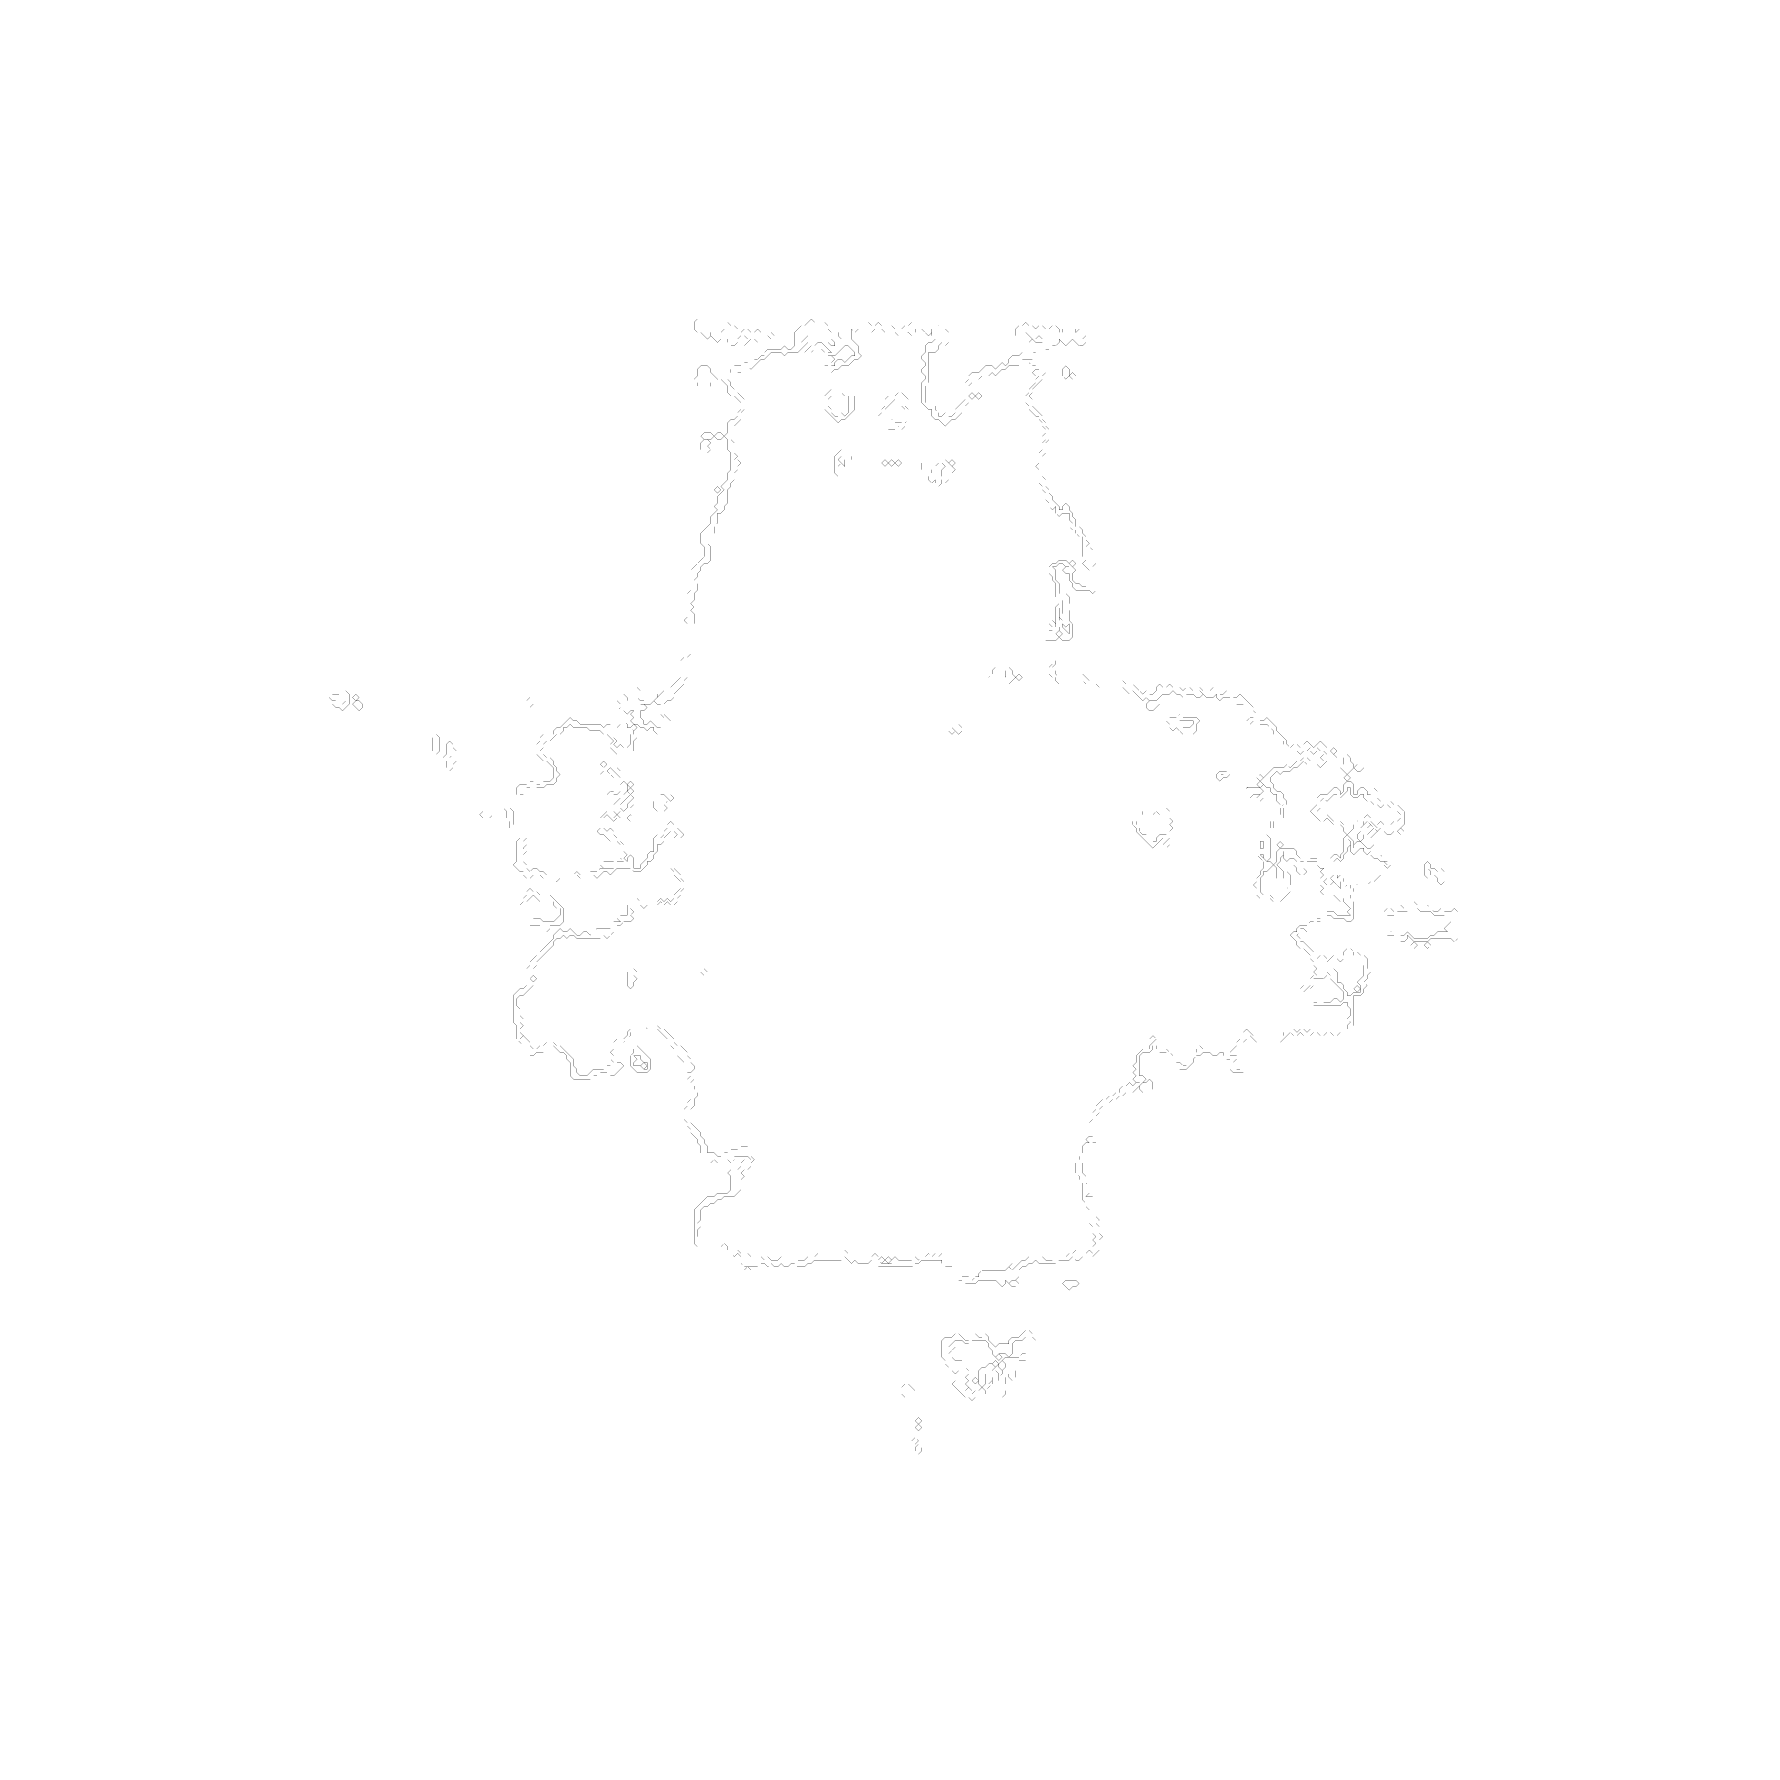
# Model space of a CAD drawing. Header units: metres. Extents: x 0 to 5033, y -5033 to 0.
import ezdxf

# ---------------------------------------------------------------- set-up
doc = ezdxf.new("R2010")
doc.units = ezdxf.units.M
doc.layers.add('conductor', color=1, linetype='Continuous')
doc.layers.add('substrate', color=5, linetype='Continuous')

msp = doc.modelspace()

# ---------------------------------------------------------------- linework, layer by layer
at = {"layer": 'conductor', "const_width": 0.5}
for points in [[(2275.3, -866.8), (2275.3, -876.6), (2275.3, -886.5), (2265.4, -896.3), (2255.6, -896.3), (2255.6, -906.2), (2265.4, -916), (2255.6, -925.9), (2245.7, -935.7), (2235.9, -935.7), (2226, -935.7), (2216.2, -935.7), (2206.3, -945.6), (2196.5, -935.7), (2186.6, -935.7), (2176.8, -935.7), (2166.9, -935.7), (2157.1, -945.6), (2147.2, -955.4), (2137.4, -955.4), (2127.5, -965.3), (2117.7, -975.1), (2107.8, -985), (2098, -975.1), (2088.1, -985), (2078.3, -994.8), (2068.4, -994.8), (2068.4, -1004.7), (2058.6, -1014.5), (2048.7, -1014.5), (2038.9, -1014.5), (2048.7, -1024.4), (2048.7, -1034.2), (2058.6, -1044.1), (2058.6, -1053.9), (2068.4, -1053.9), (2078.3, -1063.8), (2088.1, -1073.6), (2088.1, -1083.5), (2088.1, -1093.3), (2088.1, -1103.2), (2078.3, -1113), (2078.3, -1122.9), (2078.3, -1132.7), (2068.4, -1142.6), (2058.6, -1152.4), (2058.6, -1162.3), (2058.6, -1172.1), (2058.6, -1182), (2048.7, -1191.8), (2058.6, -1201.7), (2058.6, -1211.5), (2058.6, -1221.4), (2058.6, -1231.2), (2068.4, -1241.1), (2058.6, -1250.9), (2068.4, -1250.9), (2078.3, -1260.8), (2068.4, -1270.6), (2068.4, -1280.4), (2058.6, -1290.3), (2058.6, -1300.1), (2058.6, -1310), (2048.7, -1319.8), (2048.7, -1329.7), (2038.9, -1339.5), (2038.9, -1349.4), (2038.9, -1359.2), (2038.9, -1369.1), (2038.9, -1378.9), (2029, -1388.8), (2029, -1398.6), (2019.2, -1408.5), (2009.3, -1408.5), (2009.3, -1418.3), (2009.3, -1428.2), (2009.3, -1438), (1999.5, -1447.9), (1999.5, -1457.7), (1999.5, -1467.6), (1989.6, -1477.4), (1979.8, -1477.4), (1989.6, -1487.3), (1979.8, -1497.1), (1989.6, -1507), (1989.6, -1516.8), (1989.6, -1526.7), (1989.6, -1536.5), (1989.6, -1546.4), (1979.8, -1556.2), (1969.9, -1556.2), (1960.1, -1566.1), (1960.1, -1575.9), (1950.2, -1585.8), (1950.2, -1595.6), (1940.4, -1605.5), (1950.2, -1615.3), (1950.2, -1625.2), (1950.2, -1635), (1940.4, -1644.9), (1940.4, -1654.7), (1940.4, -1664.6), (1930.5, -1674.4), (1940.4, -1684.3), (1930.5, -1694.1), (1940.4, -1704), (1940.4, -1713.8), (1940.4, -1723.7), (1940.4, -1733.5), (1930.5, -1743.4), (1930.5, -1753.2), (1930.5, -1763.1), (1930.5, -1772.9), (1930.5, -1782.8), (1930.5, -1792.6), (1930.5, -1802.5), (1930.5, -1812.3), (1930.5, -1822.2), (1920.7, -1832), (1920.7, -1841.9), (1920.7, -1851.7), (1920.7, -1861.6), (1920.7, -1871.4), (1920.7, -1881.3), (1920.7, -1891.1), (1910.8, -1901), (1910.8, -1910.8), (1901, -1920.7), (1891.1, -1930.5), (1881.3, -1940.4), (1881.3, -1950.2), (1871.4, -1960.1), (1861.6, -1960.1), (1851.7, -1969.9), (1851.7, -1979.8), (1851.7, -1989.6), (1851.7, -1999.5), (1861.6, -2009.3), (1871.4, -2019.2), (1871.4, -2029), (1861.6, -2038.9), (1851.7, -2048.7), (1841.9, -2058.6), (1832, -2058.6), (1822.2, -2048.7), (1822.2, -2038.9), (1812.3, -2038.9), (1802.5, -2048.7), (1792.6, -2038.9), (1782.8, -2038.9), (1772.9, -2029), (1763.1, -2029), (1753.2, -2019.2), (1763.1, -2009.3), (1753.2, -1999.5), (1763.1, -1989.6), (1753.2, -1989.6), (1743.4, -1999.5), (1733.5, -1989.6), (1733.5, -1999.5), (1733.5, -2009.3), (1733.5, -2019.2), (1743.4, -2029), (1743.4, -2038.9), (1753.2, -2038.9), (1763.1, -2048.7), (1763.1, -2058.6), (1772.9, -2068.4), (1763.1, -2078.3), (1763.1, -2088.1), (1763.1, -2098), (1763.1, -2107.8), (1753.2, -2117.7), (1743.4, -2117.7), (1733.5, -2117.7), (1723.7, -2117.7), (1713.8, -2117.7), (1704, -2107.8), (1694.1, -2098), (1694.1, -2088.1), (1704, -2078.3), (1694.1, -2068.4), (1684.3, -2058.6), (1674.4, -2058.6), (1664.6, -2048.7), (1654.7, -2048.7), (1644.9, -2048.7), (1635, -2048.7), (1625.2, -2038.9), (1615.3, -2038.9), (1605.5, -2038.9), (1595.6, -2038.9), (1585.8, -2038.9), (1575.9, -2029), (1566.1, -2038.9), (1556.2, -2038.9), (1556.2, -2048.7), (1546.4, -2058.6), (1536.5, -2058.6), (1526.7, -2068.4), (1516.8, -2078.3), (1507, -2078.3), (1497.1, -2088.1), (1497.1, -2098), (1487.3, -2107.8), (1487.3, -2117.7), (1497.1, -2117.7), (1507, -2127.5), (1516.8, -2127.5), (1526.7, -2137.4), (1526.7, -2147.2), (1536.5, -2157.1), (1536.5, -2166.9), (1546.4, -2176.8), (1536.5, -2186.6), (1536.5, -2196.5), (1526.7, -2206.3), (1516.8, -2206.3), (1507, -2206.3), (1497.1, -2216.2), (1487.3, -2216.2), (1477.4, -2216.2), (1467.6, -2206.3), (1457.7, -2216.2), (1447.9, -2216.2), (1447.9, -2226), (1438, -2235.9), (1428.2, -2235.9), (1428.2, -2245.7), (1418.3, -2255.6), (1408.5, -2265.4), (1398.6, -2275.3), (1408.5, -2285.1), (1408.5, -2295), (1408.5, -2304.8), (1408.5, -2314.7), (1408.5, -2324.5), (1418.3, -2334.4), (1428.2, -2334.4), (1438, -2344.2), (1438, -2354.1), (1447.9, -2363.9), (1438, -2373.8), (1447.9, -2383.6), (1438, -2393.5), (1447.9, -2403.3), (1438, -2413.2), (1438, -2423), (1438, -2432.9), (1447.9, -2442.7), (1447.9, -2452.6), (1457.7, -2462.4), (1467.6, -2452.6), (1477.4, -2452.6), (1487.3, -2462.4), (1497.1, -2462.4), (1507, -2472.3), (1516.8, -2472.3), (1526.7, -2472.3), (1536.5, -2472.3), (1546.4, -2472.3), (1556.2, -2472.3), (1566.1, -2472.3), (1575.9, -2472.3), (1585.8, -2472.3), (1595.6, -2462.4), (1605.5, -2472.3), (1615.3, -2472.3), (1625.2, -2472.3), (1635, -2462.4), (1644.9, -2462.4), (1654.7, -2462.4), (1664.6, -2452.6), (1674.4, -2452.6), (1684.3, -2452.6), (1694.1, -2452.6), (1704, -2452.6), (1694.1, -2452.6), (1684.3, -2452.6), (1674.4, -2452.6), (1664.6, -2442.7), (1674.4, -2432.9), (1684.3, -2432.9), (1694.1, -2432.9), (1704, -2432.9), (1704, -2423), (1704, -2413.2), (1704, -2403.3), (1704, -2393.5), (1704, -2383.6), (1704, -2373.8), (1704, -2363.9), (1694.1, -2373.8), (1684.3, -2363.9), (1674.4, -2354.1), (1664.6, -2354.1), (1654.7, -2344.2), (1664.6, -2334.4), (1664.6, -2324.5), (1664.6, -2314.7), (1664.6, -2304.8), (1674.4, -2295), (1684.3, -2285.1), (1684.3, -2275.3), (1684.3, -2265.4), (1684.3, -2255.6), (1684.3, -2245.7), (1684.3, -2235.9), (1694.1, -2226), (1704, -2226), (1704, -2216.2), (1704, -2206.3), (1704, -2196.5), (1704, -2186.6), (1713.8, -2176.8), (1723.7, -2186.6), (1723.7, -2196.5), (1723.7, -2206.3), (1723.7, -2216.2), (1723.7, -2206.3), (1733.5, -2196.5), (1743.4, -2206.3), (1743.4, -2216.2), (1743.4, -2226), (1733.5, -2235.9), (1743.4, -2245.7), (1733.5, -2255.6), (1723.7, -2255.6), (1723.7, -2265.4), (1723.7, -2275.3), (1723.7, -2285.1), (1713.8, -2295), (1704, -2285.1), (1704, -2275.3), (1704, -2285.1), (1704, -2295), (1704, -2304.8), (1713.8, -2295), (1723.7, -2304.8), (1723.7, -2314.7), (1723.7, -2324.5), (1723.7, -2334.4), (1723.7, -2344.2), (1723.7, -2354.1), (1723.7, -2363.9), (1723.7, -2373.8), (1733.5, -2383.6), (1733.5, -2393.5), (1733.5, -2403.3), (1743.4, -2413.2), (1733.5, -2423), (1743.4, -2432.9), (1743.4, -2423), (1753.2, -2413.2), (1763.1, -2423), (1763.1, -2432.9), (1763.1, -2442.7), (1763.1, -2452.6), (1772.9, -2452.6), (1782.8, -2452.6), (1782.8, -2442.7), (1792.6, -2432.9), (1802.5, -2423), (1802.5, -2413.2), (1812.3, -2403.3), (1822.2, -2403.3), (1822.2, -2393.5), (1822.2, -2383.6), (1822.2, -2373.8), (1822.2, -2363.9), (1832, -2354.1), (1841.9, -2363.9), (1841.9, -2373.8), (1841.9, -2363.9), (1851.7, -2354.1), (1851.7, -2344.2), (1861.6, -2334.4), (1861.6, -2324.5), (1871.4, -2314.7), (1881.3, -2324.5), (1881.3, -2334.4), (1891.1, -2334.4), (1901, -2344.2), (1910.8, -2354.1), (1901, -2363.9), (1901, -2373.8), (1901, -2383.6), (1891.1, -2393.5), (1901, -2403.3), (1891.1, -2413.2), (1881.3, -2423), (1881.3, -2432.9), (1881.3, -2442.7), (1881.3, -2452.6), (1891.1, -2462.4), (1901, -2472.3), (1901, -2482.1), (1910.8, -2492), (1910.8, -2501.8), (1910.8, -2511.7), (1901, -2521.5), (1901, -2531.3), (1891.1, -2541.2), (1891.1, -2551), (1881.3, -2560.9), (1871.4, -2560.9), (1861.6, -2551), (1851.7, -2560.9), (1841.9, -2551), (1832, -2560.9), (1822.2, -2560.9), (1812.3, -2560.9), (1802.5, -2560.9), (1792.6, -2570.7), (1782.8, -2560.9), (1772.9, -2560.9), (1763.1, -2560.9), (1753.2, -2570.7), (1763.1, -2580.6), (1753.2, -2590.4), (1763.1, -2600.3), (1753.2, -2610.1), (1743.4, -2610.1), (1733.5, -2610.1), (1723.7, -2620), (1713.8, -2620), (1704, -2629.8), (1704, -2639.7), (1694.1, -2649.5), (1684.3, -2659.4), (1674.4, -2649.5), (1664.6, -2659.4), (1654.7, -2659.4), (1644.9, -2659.4), (1635, -2659.4), (1625.2, -2659.4), (1615.3, -2659.4), (1605.5, -2659.4), (1595.6, -2659.4), (1585.8, -2649.5), (1575.9, -2649.5), (1566.1, -2659.4), (1556.2, -2649.5), (1546.4, -2659.4), (1536.5, -2659.4), (1526.7, -2669.2), (1526.7, -2679.1), (1516.8, -2688.9), (1507, -2698.8), (1497.1, -2708.6), (1487.3, -2718.5), (1477.4, -2728.3), (1477.4, -2738.2), (1467.6, -2748), (1467.6, -2757.9), (1467.6, -2767.7), (1457.7, -2777.6), (1467.6, -2787.4), (1467.6, -2797.3), (1457.7, -2807.1), (1447.9, -2817), (1438, -2826.8), (1428.2, -2826.8), (1418.3, -2836.7), (1418.3, -2846.5), (1418.3, -2856.4), (1428.2, -2866.2), (1428.2, -2876.1), (1428.2, -2885.9), (1438, -2895.8), (1428.2, -2905.6), (1438, -2915.5), (1428.2, -2925.3), (1428.2, -2935.2), (1438, -2945), (1428.2, -2954.9), (1438, -2945), (1447.9, -2954.9), (1457.7, -2964.7), (1457.7, -2974.6), (1467.6, -2984.4), (1477.4, -2984.4), (1487.3, -2974.6), (1497.1, -2974.6), (1507, -2964.7), (1516.8, -2964.7), (1526.7, -2964.7), (1536.5, -2974.6), (1546.4, -2974.6), (1556.2, -2984.4), (1566.1, -2994.3), (1575.9, -3004.1), (1585.8, -3014), (1585.8, -3023.8), (1585.8, -3033.7), (1595.6, -3043.5), (1595.6, -3053.4), (1605.5, -3063.2), (1615.3, -3063.2), (1625.2, -3063.2), (1635, -3053.4), (1644.9, -3043.5), (1654.7, -3043.5), (1664.6, -3043.5), (1674.4, -3043.5), (1684.3, -3033.7), (1694.1, -3033.7), (1704, -3043.5), (1704, -3033.7), (1704, -3023.8), (1694.1, -3014), (1704, -3004.1), (1694.1, -2994.3), (1704, -2984.4), (1704, -2974.6), (1704, -2964.7), (1713.8, -2954.9), (1723.7, -2954.9), (1733.5, -2954.9), (1743.4, -2945), (1743.4, -2935.2), (1753.2, -2925.3), (1763.1, -2925.3), (1772.9, -2925.3), (1782.8, -2925.3), (1792.6, -2915.5), (1802.5, -2925.3), (1812.3, -2915.5), (1822.2, -2915.5), (1832, -2915.5), (1841.9, -2925.3), (1851.7, -2925.3), (1861.6, -2935.2), (1871.4, -2945), (1881.3, -2954.9), (1881.3, -2964.7), (1891.1, -2974.6), (1901, -2974.6), (1910.8, -2984.4), (1920.7, -2994.3), (1920.7, -3004.1), (1930.5, -3014), (1930.5, -3023.8), (1940.4, -3033.7), (1940.4, -3043.5), (1930.5, -3053.4), (1920.7, -3053.4), (1930.5, -3063.2), (1920.7, -3073.1), (1930.5, -3082.9), (1940.4, -3092.8), (1940.4, -3102.6), (1950.2, -3112.5), (1950.2, -3122.3), (1940.4, -3132.2), (1940.4, -3142), (1940.4, -3151.9), (1930.5, -3161.7), (1930.5, -3171.6), (1930.5, -3181.4), (1930.5, -3191.3), (1930.5, -3201.1), (1940.4, -3211), (1950.2, -3220.8), (1960.1, -3230.7), (1960.1, -3240.5), (1969.9, -3250.4), (1969.9, -3260.2), (1979.8, -3270.1), (1979.8, -3279.9), (1979.8, -3289.8), (1989.6, -3289.8), (1999.5, -3289.8), (2009.3, -3299.6), (2019.2, -3299.6), (2029, -3289.8), (2038.9, -3289.8), (2048.7, -3279.9), (2058.6, -3279.9), (2068.4, -3279.9), (2078.3, -3270.1), (2088.1, -3270.1), (2098, -3270.1), (2107.8, -3279.9), (2107.8, -3289.8), (2107.8, -3299.6), (2117.7, -3309.5), (2107.8, -3319.3), (2107.8, -3329.2), (2098, -3339), (2088.1, -3339), (2078.3, -3348.9), (2088.1, -3358.7), (2078.3, -3368.6), (2078.3, -3378.4), (2078.3, -3388.3), (2078.3, -3398.1), (2068.4, -3408), (2058.6, -3417.8), (2048.7, -3417.8), (2038.9, -3417.8), (2029, -3417.8), (2019.2, -3427.7), (2009.3, -3427.7), (1999.5, -3437.5), (1989.6, -3437.5), (1979.8, -3447.4), (1969.9, -3447.4), (1960.1, -3457.2), (1960.1, -3467.1), (1960.1, -3476.9), (1960.1, -3486.8), (1950.2, -3496.6), (1960.1, -3506.5), (1950.2, -3516.3), (1950.2, -3526.2), (1950.2, -3536), (1960.1, -3545.9), (1969.9, -3555.7), (1979.8, -3555.7), (1989.6, -3545.9), (1999.5, -3545.9), (2009.3, -3555.7), (2019.2, -3565.6), (2029, -3555.7), (2038.9, -3565.6), (2038.9, -3575.4), (2048.7, -3575.4), (2058.6, -3575.4), (2068.4, -3575.4), (2078.3, -3585.3), (2088.1, -3585.3), (2098, -3585.3), (2107.8, -3595.1), (2117.7, -3595.1), (2127.5, -3595.1), (2137.4, -3595.1), (2147.2, -3605), (2157.1, -3595.1), (2166.9, -3605), (2176.8, -3605), (2186.6, -3605), (2196.5, -3595.1), (2206.3, -3595.1), (2216.2, -3595.1), (2226, -3595.1), (2235.9, -3595.1), (2245.7, -3605), (2255.6, -3605), (2265.4, -3605), (2275.3, -3595.1), (2285.1, -3595.1), (2295, -3595.1), (2304.8, -3585.3), (2314.7, -3585.3), (2324.5, -3585.3), (2334.4, -3585.3), (2344.2, -3585.3), (2354.1, -3585.3), (2363.9, -3585.3), (2373.8, -3585.3), (2383.6, -3575.4), (2393.5, -3585.3), (2403.3, -3585.3), (2413.2, -3585.3), (2423, -3585.3), (2432.9, -3585.3), (2442.7, -3585.3), (2452.6, -3585.3), (2462.4, -3595.1), (2472.3, -3585.3), (2482.1, -3595.1), (2482.1, -3605), (2492, -3614.8), (2501.8, -3614.8), (2511.7, -3614.8), (2521.5, -3614.8), (2521.5, -3605), (2531.3, -3595.1), (2541.2, -3605), (2551, -3605), (2560.9, -3605), (2570.7, -3605), (2580.6, -3605), (2590.4, -3595.1), (2600.3, -3605), (2610.1, -3595.1), (2620, -3595.1), (2629.8, -3585.3), (2639.7, -3595.1), (2649.5, -3585.3), (2659.4, -3595.1), (2669.2, -3585.3), (2679.1, -3595.1), (2688.9, -3595.1), (2698.8, -3605), (2698.8, -3614.8), (2708.6, -3624.7), (2718.5, -3634.5), (2718.5, -3644.4), (2728.3, -3654.2), (2738.2, -3654.2), (2748, -3654.2), (2757.9, -3664.1), (2767.7, -3654.2), (2777.6, -3654.2), (2777.6, -3644.4), (2787.4, -3634.5), (2797.3, -3634.5), (2807.1, -3634.5), (2817, -3634.5), (2826.8, -3634.5), (2836.7, -3634.5), (2846.5, -3634.5), (2856.4, -3634.5), (2866.2, -3624.7), (2876.1, -3634.5), (2885.9, -3624.7), (2895.8, -3614.8), (2905.6, -3605), (2915.5, -3605), (2925.3, -3595.1), (2935.2, -3595.1), (2945, -3595.1), (2954.9, -3595.1), (2964.7, -3595.1), (2974.6, -3605), (2984.4, -3605), (2994.3, -3605), (3004.1, -3595.1), (3014, -3595.1), (3023.8, -3595.1), (3033.7, -3595.1), (3043.5, -3585.3), (3053.4, -3585.3), (3063.2, -3575.4), (3073.1, -3585.3), (3082.9, -3585.3), (3092.8, -3585.3), (3102.6, -3575.4), (3112.5, -3585.3), (3112.5, -3575.4), (3112.5, -3565.6), (3122.3, -3555.7), (3112.5, -3545.9), (3122.3, -3536), (3112.5, -3526.2), (3112.5, -3516.3), (3112.5, -3506.5), (3102.6, -3496.6), (3102.6, -3486.8), (3102.6, -3476.9), (3102.6, -3467.1), (3102.6, -3457.2), (3092.8, -3447.4), (3092.8, -3437.5), (3082.9, -3427.7), (3082.9, -3417.8), (3082.9, -3408), (3082.9, -3398.1), (3082.9, -3388.3), (3082.9, -3378.4), (3073.1, -3368.6), (3073.1, -3358.7), (3063.2, -3348.9), (3063.2, -3339), (3063.2, -3329.2), (3063.2, -3319.3), (3073.1, -3309.5), (3073.1, -3299.6), (3082.9, -3289.8), (3082.9, -3279.9), (3082.9, -3270.1), (3092.8, -3260.2), (3102.6, -3260.2), (3092.8, -3250.4), (3102.6, -3240.5), (3112.5, -3240.5), (3112.5, -3230.7), (3112.5, -3220.8), (3102.6, -3211), (3102.6, -3201.1), (3112.5, -3191.3), (3112.5, -3181.4), (3112.5, -3171.6), (3122.3, -3161.7), (3122.3, -3151.9), (3132.2, -3142), (3142, -3132.2), (3151.9, -3132.2), (3161.7, -3122.3), (3171.6, -3122.3), (3181.4, -3112.5), (3191.3, -3112.5), (3191.3, -3102.6), (3201.1, -3092.8), (3211, -3092.8), (3220.8, -3082.9), (3230.7, -3092.8), (3240.5, -3082.9), (3250.4, -3082.9), (3240.5, -3082.9), (3230.7, -3073.1), (3240.5, -3063.2), (3230.7, -3053.4), (3240.5, -3043.5), (3230.7, -3033.7), (3240.5, -3023.8), (3240.5, -3014), (3240.5, -3004.1), (3250.4, -2994.3), (3260.2, -2984.4), (3270.1, -2984.4), (3279.9, -2984.4), (3279.9, -2974.6), (3289.8, -2964.7), (3299.6, -2964.7), (3309.5, -2974.6), (3319.3, -2984.4), (3329.2, -2984.4), (3339, -2994.3), (3348.9, -3004.1), (3348.9, -3014), (3358.7, -3023.8), (3368.6, -3023.8), (3378.4, -3033.7), (3388.3, -3033.7), (3388.3, -3023.8), (3398.1, -3014), (3408, -3004.1), (3417.8, -2994.3), (3417.8, -2984.4), (3427.7, -2974.6), (3437.5, -2984.4), (3447.4, -2984.4), (3457.2, -2984.4), (3467.1, -2984.4), (3476.9, -2984.4), (3486.8, -2984.4), (3496.6, -2984.4), (3506.5, -2984.4), (3516.3, -2994.3), (3516.3, -3004.1), (3526.2, -3004.1), (3536, -3014), (3526.2, -3023.8), (3536, -3033.7), (3536, -3043.5), (3545.9, -3043.5), (3545.9, -3033.7), (3536, -3023.8), (3536, -3014), (3536, -3004.1), (3526.2, -3004.1), (3516.3, -2994.3), (3526.2, -2984.4), (3536, -2974.6), (3536, -2964.7), (3545.9, -2954.9), (3555.7, -2954.9), (3555.7, -2945), (3555.7, -2935.2), (3565.6, -2925.3), (3575.4, -2935.2), (3585.3, -2945), (3595.1, -2945), (3605, -2945), (3614.8, -2945), (3624.7, -2945), (3634.5, -2945), (3644.4, -2945), (3654.2, -2945), (3664.1, -2945), (3673.9, -2945), (3673.9, -2935.2), (3683.8, -2925.3), (3693.6, -2925.3), (3703.5, -2925.3), (3713.3, -2935.2), (3723.2, -2925.3), (3733, -2925.3), (3742.9, -2935.2), (3752.7, -2925.3), (3762.6, -2925.3), (3772.4, -2925.3), (3782.2, -2925.3), (3792.1, -2925.3), (3801.9, -2925.3), (3811.8, -2925.3), (3821.6, -2925.3), (3831.5, -2925.3), (3841.3, -2925.3), (3851.2, -2925.3), (3861, -2925.3), (3861, -2915.5), (3870.9, -2905.6), (3861, -2895.8), (3870.9, -2885.9), (3870.9, -2876.1), (3870.9, -2866.2), (3861, -2856.4), (3861, -2846.5), (3851.2, -2846.5), (3841.3, -2856.4), (3831.5, -2856.4), (3821.6, -2856.4), (3811.8, -2856.4), (3801.9, -2856.4), (3792.1, -2856.4), (3782.2, -2856.4), (3772.4, -2856.4), (3762.6, -2856.4), (3752.7, -2846.5), (3752.7, -2836.7), (3742.9, -2826.8), (3742.9, -2817), (3742.9, -2807.1), (3752.7, -2797.3), (3752.7, -2787.4), (3752.7, -2777.6), (3762.6, -2767.7), (3772.4, -2767.7), (3762.6, -2757.9), (3772.4, -2748), (3762.6, -2738.2), (3762.6, -2728.3), (3752.7, -2718.5), (3752.7, -2708.6), (3742.9, -2698.8), (3733, -2688.9), (3723.2, -2688.9), (3713.3, -2679.1), (3713.3, -2669.2), (3703.5, -2659.4), (3693.6, -2649.5), (3703.5, -2639.7), (3713.3, -2639.7), (3713.3, -2629.8), (3723.2, -2620), (3733, -2620), (3742.9, -2620), (3752.7, -2610.1), (3762.6, -2610.1), (3772.4, -2600.3), (3782.2, -2600.3), (3792.1, -2590.4), (3801.9, -2580.6), (3811.8, -2580.6), (3821.6, -2580.6), (3831.5, -2590.4), (3841.3, -2590.4), (3851.2, -2590.4), (3861, -2590.4), (3870.9, -2590.4), (3861, -2580.6), (3870.9, -2570.7), (3861, -2560.9), (3851.2, -2551), (3851.2, -2541.2), (3841.3, -2551), (3831.5, -2541.2), (3821.6, -2531.3), (3811.8, -2531.3), (3801.9, -2531.3), (3792.1, -2531.3), (3782.2, -2521.5), (3792.1, -2511.7), (3782.2, -2501.8), (3782.2, -2492), (3782.2, -2482.1), (3792.1, -2472.3), (3782.2, -2462.4), (3792.1, -2452.6), (3782.2, -2452.6), (3772.4, -2442.7), (3772.4, -2432.9), (3762.6, -2432.9), (3752.7, -2432.9), (3742.9, -2432.9), (3742.9, -2442.7), (3733, -2452.6), (3742.9, -2462.4), (3733, -2472.3), (3723.2, -2472.3), (3713.3, -2462.4), (3713.3, -2452.6), (3703.5, -2442.7), (3713.3, -2432.9), (3703.5, -2423), (3693.6, -2423), (3683.8, -2432.9), (3673.9, -2423), (3673.9, -2413.2), (3673.9, -2403.3), (3673.9, -2413.2), (3664.1, -2423), (3664.1, -2432.9), (3654.2, -2442.7), (3664.1, -2452.6), (3673.9, -2462.4), (3673.9, -2472.3), (3673.9, -2482.1), (3673.9, -2472.3), (3683.8, -2462.4), (3693.6, -2472.3), (3693.6, -2482.1), (3693.6, -2492), (3693.6, -2501.8), (3683.8, -2511.7), (3673.9, -2511.7), (3683.8, -2511.7), (3693.6, -2521.5), (3683.8, -2531.3), (3673.9, -2541.2), (3664.1, -2551), (3654.2, -2551), (3644.4, -2551), (3634.5, -2541.2), (3624.7, -2541.2), (3614.8, -2541.2), (3605, -2541.2), (3595.1, -2531.3), (3595.1, -2521.5), (3595.1, -2511.7), (3585.3, -2501.8), (3595.1, -2492), (3595.1, -2482.1), (3605, -2472.3), (3605, -2462.4), (3614.8, -2452.6), (3614.8, -2442.7), (3614.8, -2432.9), (3605, -2423), (3595.1, -2413.2), (3595.1, -2403.3), (3595.1, -2393.5), (3595.1, -2383.6), (3595.1, -2373.8), (3595.1, -2363.9), (3605, -2354.1), (3614.8, -2344.2), (3624.7, -2334.4), (3634.5, -2334.4), (3634.5, -2324.5), (3634.5, -2314.7), (3644.4, -2304.8), (3654.2, -2304.8), (3664.1, -2295), (3664.1, -2285.1), (3664.1, -2275.3), (3673.9, -2265.4), (3664.1, -2265.4), (3654.2, -2255.6), (3654.2, -2245.7), (3654.2, -2235.9), (3644.4, -2235.9), (3634.5, -2226), (3634.5, -2216.2), (3624.7, -2216.2), (3614.8, -2206.3), (3605, -2196.5), (3614.8, -2186.6), (3624.7, -2176.8), (3634.5, -2166.9), (3644.4, -2157.1), (3654.2, -2157.1), (3664.1, -2157.1), (3673.9, -2157.1), (3683.8, -2147.2), (3693.6, -2157.1), (3703.5, -2147.2), (3713.3, -2137.4), (3723.2, -2137.4), (3733, -2127.5), (3742.9, -2127.5), (3752.7, -2137.4), (3762.6, -2137.4), (3772.4, -2137.4), (3782.2, -2137.4), (3792.1, -2137.4), (3782.2, -2127.5), (3792.1, -2117.7), (3801.9, -2117.7), (3792.1, -2107.8), (3782.2, -2107.8), (3772.4, -2098), (3772.4, -2107.8), (3762.6, -2117.7), (3752.7, -2107.8), (3752.7, -2098), (3742.9, -2107.8), (3733, -2107.8), (3723.2, -2117.7), (3713.3, -2107.8), (3703.5, -2107.8), (3693.6, -2107.8), (3683.8, -2098), (3673.9, -2088.1), (3673.9, -2078.3), (3664.1, -2078.3), (3654.2, -2068.4), (3644.4, -2058.6), (3644.4, -2048.7), (3634.5, -2038.9), (3624.7, -2029), (3614.8, -2029), (3605, -2029), (3595.1, -2019.2), (3585.3, -2009.3), (3575.4, -2009.3), (3565.6, -1999.5), (3565.6, -1989.6), (3565.6, -1979.8), (3555.7, -1969.9), (3545.9, -1969.9), (3536, -1969.9), (3526.2, -1960.1), (3516.3, -1950.2), (3506.5, -1950.2), (3496.6, -1950.2), (3486.8, -1960.1), (3476.9, -1950.2), (3476.9, -1940.4), (3467.1, -1950.2), (3457.2, -1950.2), (3447.4, -1950.2), (3437.5, -1940.4), (3427.7, -1930.5), (3437.5, -1940.4), (3427.7, -1950.2), (3417.8, -1950.2), (3408, -1940.4), (3398.1, -1940.4), (3388.3, -1940.4), (3378.4, -1950.2), (3368.6, -1940.4), (3358.7, -1940.4), (3348.9, -1930.5), (3339, -1940.4), (3329.2, -1940.4), (3319.3, -1940.4), (3309.5, -1950.2), (3299.6, -1960.1), (3289.8, -1960.1), (3279.9, -1960.1), (3270.1, -1950.2), (3260.2, -1960.1), (3250.4, -1950.2), (3240.5, -1940.4), (3230.7, -1930.5), (3220.8, -1940.4), (3211, -1930.5), (3201.1, -1920.7), (3191.3, -1920.7), (3181.4, -1920.7), (3171.6, -1920.7), (3161.7, -1920.7), (3151.9, -1920.7), (3142, -1920.7), (3132.2, -1920.7), (3122.3, -1910.8), (3112.5, -1910.8), (3102.6, -1910.8), (3092.8, -1910.8), (3082.9, -1901), (3073.1, -1901), (3063.2, -1901), (3053.4, -1901), (3043.5, -1901), (3033.7, -1901), (3023.8, -1901), (3014, -1910.8), (3004.1, -1901), (3004.1, -1891.1), (2994.3, -1891.1), (2984.4, -1881.3), (2984.4, -1871.4), (2984.4, -1861.6), (2994.3, -1851.7), (2984.4, -1841.9), (2984.4, -1832), (2974.6, -1822.2), (2964.7, -1812.3), (2964.7, -1802.5), (2964.7, -1792.6), (2964.7, -1782.8), (2974.6, -1772.9), (2974.6, -1763.1), (2984.4, -1753.2), (2994.3, -1753.2), (3004.1, -1743.4), (3004.1, -1733.5), (3004.1, -1723.7), (3004.1, -1713.8), (3004.1, -1704), (3004.1, -1694.1), (3004.1, -1684.3), (3014, -1674.4), (3023.8, -1684.3), (3023.8, -1694.1), (3023.8, -1704), (3023.8, -1694.1), (3023.8, -1684.3), (3023.8, -1674.4), (3023.8, -1664.6), (3014, -1664.6), (3004.1, -1654.7), (3004.1, -1644.9), (3004.1, -1635), (3004.1, -1625.2), (3004.1, -1615.3), (2994.3, -1605.5), (2994.3, -1595.6), (2984.4, -1585.8), (2984.4, -1575.9), (2984.4, -1566.1), (2994.3, -1556.2), (3004.1, -1556.2), (3014, -1546.4), (3023.8, -1546.4), (3033.7, -1546.4), (3043.5, -1556.2), (3053.4, -1566.1), (3063.2, -1575.9), (3053.4, -1585.8), (3053.4, -1595.6), (3053.4, -1605.5), (3063.2, -1615.3), (3073.1, -1615.3), (3082.9, -1625.2), (3092.8, -1625.2), (3092.8, -1615.3), (3102.6, -1605.5), (3102.6, -1595.6), (3102.6, -1585.8), (3102.6, -1575.9), (3092.8, -1566.1), (3082.9, -1556.2), (3092.8, -1546.4), (3082.9, -1536.5), (3082.9, -1526.7), (3082.9, -1516.8), (3082.9, -1507), (3082.9, -1497.1), (3082.9, -1487.3), (3082.9, -1477.4), (3073.1, -1477.4), (3063.2, -1467.6), (3063.2, -1457.7), (3053.4, -1457.7), (3043.5, -1447.9), (3053.4, -1438), (3043.5, -1428.2), (3043.5, -1418.3), (3043.5, -1408.5), (3033.7, -1408.5), (3023.8, -1408.5), (3014, -1418.3), (3004.1, -1408.5), (3004.1, -1398.6), (3004.1, -1388.8), (2994.3, -1398.6), (2984.4, -1388.8), (2984.4, -1378.9), (2974.6, -1369.1), (2974.6, -1359.2), (2974.6, -1349.4), (2964.7, -1339.5), (2964.7, -1329.7), (2954.9, -1319.8), (2954.9, -1310), (2954.9, -1300.1), (2954.9, -1290.3), (2954.9, -1280.4), (2945, -1270.6), (2954.9, -1260.8), (2954.9, -1250.9), (2954.9, -1241.1), (2954.9, -1231.2), (2964.7, -1221.4), (2964.7, -1211.5), (2964.7, -1201.7), (2974.6, -1191.8), (2964.7, -1182), (2974.6, -1172.1), (2974.6, -1162.3), (2964.7, -1152.4), (2964.7, -1142.6), (2954.9, -1132.7), (2954.9, -1122.9), (2945, -1122.9), (2935.2, -1113), (2925.3, -1103.2), (2925.3, -1093.3), (2915.5, -1083.5), (2915.5, -1073.6), (2915.5, -1063.8), (2925.3, -1053.9), (2925.3, -1044.1), (2935.2, -1034.2), (2945, -1024.4), (2945, -1014.5), (2954.9, -1004.7), (2945, -1004.7), (2935.2, -994.8), (2945, -985), (2954.9, -985), (2945, -975.1), (2935.2, -975.1), (2925.3, -965.3), (2935.2, -955.4), (2925.3, -955.4), (2915.5, -955.4), (2905.6, -955.4), (2905.6, -965.3), (2895.8, -975.1), (2885.9, -975.1), (2876.1, -975.1), (2866.2, -975.1), (2856.4, -985), (2846.5, -985), (2836.7, -994.8), (2826.8, -1004.7), (2817, -994.8), (2807.1, -1004.7), (2797.3, -1004.7), (2787.4, -1004.7), (2777.6, -1014.5), (2767.7, -1014.5), (2757.9, -1014.5), (2757.9, -1024.4), (2748, -1034.2), (2748, -1044.1), (2748, -1053.9), (2748, -1063.8), (2748, -1073.6), (2748, -1083.5), (2738.2, -1093.3), (2728.3, -1093.3), (2728.3, -1103.2), (2728.3, -1113), (2718.5, -1122.9), (2708.6, -1132.7), (2698.8, -1132.7), (2688.9, -1142.6), (2679.1, -1152.4), (2669.2, -1142.6), (2659.4, -1132.7), (2649.5, -1132.7), (2639.7, -1122.9), (2639.7, -1113), (2639.7, -1103.2), (2629.8, -1103.2), (2620, -1093.3), (2610.1, -1083.5), (2610.1, -1073.6), (2610.1, -1063.8), (2610.1, -1053.9), (2610.1, -1044.1), (2610.1, -1034.2), (2610.1, -1024.4), (2620, -1014.5), (2620, -1004.7), (2610.1, -994.8), (2610.1, -985), (2620, -975.1), (2620, -965.3), (2610.1, -955.4), (2610.1, -945.6), (2620, -935.7), (2620, -925.9), (2620, -916), (2629.8, -906.2), (2639.7, -906.2), (2649.5, -896.3), (2639.7, -886.5), (2639.7, -876.6), (2639.7, -866.8), (2629.8, -866.8), (2620, -876.6), (2610.1, -866.8), (2600.3, -866.8), (2590.4, -866.8), (2590.4, -876.6), (2580.6, -886.5), (2570.7, -876.6), (2560.9, -886.5), (2551, -886.5), (2541.2, -886.5), (2531.3, -876.6), (2521.5, -876.6), (2511.7, -876.6), (2501.8, -876.6), (2492, -866.8), (2482.1, -866.8), (2472.3, -866.8), (2462.4, -876.6), (2452.6, -866.8), (2442.7, -866.8), (2432.9, -866.8), (2423, -866.8), (2413.2, -876.6), (2403.3, -866.8), (2403.3, -876.6), (2403.3, -886.5), (2403.3, -896.3), (2413.2, -906.2), (2423, -916), (2423, -925.9), (2423, -935.7), (2432.9, -945.6), (2423, -955.4), (2413.2, -955.4), (2403.3, -965.3), (2393.5, -975.1), (2383.6, -975.1), (2373.8, -975.1), (2363.9, -985), (2354.1, -985), (2344.2, -994.8), (2334.4, -985), (2334.4, -975.1), (2324.5, -975.1), (2314.7, -965.3), (2314.7, -955.4), (2324.5, -945.6), (2334.4, -935.7), (2344.2, -935.7), (2334.4, -925.9), (2344.2, -916), (2354.1, -916), (2354.1, -906.2), (2363.9, -896.3), (2373.8, -896.3), (2363.9, -886.5), (2363.9, -876.6), (2354.1, -876.6), (2344.2, -876.6), (2334.4, -866.8), (2324.5, -866.8), (2314.7, -866.8), (2304.8, -866.8), (2295, -866.8), (2285.1, -866.8)], [(1999.5, -866.8), (2009.3, -866.8), (2019.2, -876.6), (2029, -866.8), (2038.9, -876.6), (2048.7, -886.5), (2058.6, -896.3), (2048.7, -886.5), (2038.9, -876.6), (2029, -866.8), (2019.2, -866.8), (2009.3, -866.8)], [(2088.1, -886.5), (2088.1, -896.3), (2098, -896.3)], [(2255.6, -906.2), (2265.4, -896.3), (2275.3, -906.2), (2265.4, -916)], [(2295, -916), (2304.8, -906.2), (2314.7, -906.2), (2324.5, -916), (2314.7, -925.9), (2304.8, -935.7), (2295, -925.9)], [(2334.4, -906.2), (2344.2, -896.3), (2354.1, -906.2), (2344.2, -916)], [(2620, -876.6), (2629.8, -866.8), (2639.7, -876.6), (2629.8, -886.5)], [(2905.6, -876.6), (2915.5, -876.6), (2925.3, -886.5), (2925.3, -896.3), (2925.3, -906.2), (2935.2, -896.3), (2945, -906.2), (2954.9, -906.2), (2964.7, -906.2), (2964.7, -896.3), (2954.9, -886.5), (2945, -896.3), (2935.2, -896.3), (2925.3, -886.5), (2925.3, -876.6), (2915.5, -876.6)], [(2255.6, -925.9), (2265.4, -916), (2275.3, -925.9), (2265.4, -935.7)], [(2275.3, -925.9), (2285.1, -916), (2295, -925.9), (2285.1, -935.7)], [(2295, -945.6), (2304.8, -935.7), (2314.7, -945.6), (2304.8, -955.4)], [(2304.8, -935.7), (2314.7, -925.9), (2324.5, -935.7), (2314.7, -945.6)], [(2314.7, -925.9), (2324.5, -916), (2334.4, -925.9), (2324.5, -935.7)], [(2925.3, -935.7)], [(2334.4, -1053.9), (2344.2, -1044.1), (2354.1, -1044.1), (2363.9, -1044.1), (2373.8, -1044.1), (2383.6, -1053.9), (2393.5, -1053.9), (2403.3, -1053.9), (2413.2, -1063.8), (2413.2, -1073.6), (2413.2, -1083.5), (2413.2, -1093.3), (2413.2, -1103.2), (2403.3, -1113), (2393.5, -1122.9), (2383.6, -1132.7), (2373.8, -1132.7), (2363.9, -1142.6), (2354.1, -1132.7), (2344.2, -1122.9), (2334.4, -1113), (2324.5, -1103.2), (2324.5, -1093.3), (2324.5, -1083.5), (2324.5, -1073.6), (2324.5, -1063.8)], [(2531.3, -1063.8), (2541.2, -1053.9), (2551, -1053.9), (2560.9, -1063.8), (2570.7, -1073.6), (2570.7, -1083.5), (2560.9, -1093.3), (2570.7, -1103.2), (2570.7, -1113), (2570.7, -1122.9), (2570.7, -1132.7), (2560.9, -1142.6), (2560.9, -1152.4), (2551, -1162.3), (2541.2, -1152.4), (2531.3, -1162.3), (2521.5, -1162.3), (2511.7, -1162.3), (2501.8, -1152.4), (2492, -1142.6), (2492, -1132.7), (2482.1, -1122.9), (2492, -1113), (2492, -1103.2), (2501.8, -1093.3), (2501.8, -1083.5), (2501.8, -1073.6), (2511.7, -1063.8), (2521.5, -1063.8)], [(2748, -1063.8), (2757.9, -1053.9), (2767.7, -1063.8), (2757.9, -1073.6)], [(2767.7, -1063.8), (2777.6, -1053.9), (2787.4, -1063.8), (2777.6, -1073.6)], [(2363.9, -1231.2), (2373.8, -1221.4), (2383.6, -1231.2), (2393.5, -1231.2), (2403.3, -1241.1), (2403.3, -1250.9), (2413.2, -1260.8), (2403.3, -1270.6), (2393.5, -1280.4), (2383.6, -1290.3), (2373.8, -1290.3), (2363.9, -1300.1), (2354.1, -1290.3), (2354.1, -1280.4), (2354.1, -1270.6), (2354.1, -1260.8), (2354.1, -1250.9), (2354.1, -1241.1)], [(2492, -1260.8), (2501.8, -1250.9), (2511.7, -1260.8), (2501.8, -1270.6)], [(2511.7, -1260.8), (2521.5, -1250.9), (2531.3, -1260.8), (2521.5, -1270.6)], [(2531.3, -1260.8), (2541.2, -1250.9), (2551, -1260.8), (2541.2, -1270.6)], [(2610.1, -1260.8), (2620, -1250.9), (2629.8, -1260.8), (2639.7, -1260.8), (2649.5, -1250.9), (2659.4, -1250.9), (2669.2, -1250.9), (2679.1, -1250.9), (2688.9, -1260.8), (2698.8, -1270.6), (2708.6, -1280.4), (2698.8, -1290.3), (2688.9, -1290.3), (2688.9, -1300.1), (2688.9, -1310), (2679.1, -1319.8), (2669.2, -1310), (2669.2, -1319.8), (2659.4, -1329.7), (2649.5, -1319.8), (2649.5, -1310), (2639.7, -1319.8), (2629.8, -1310), (2629.8, -1300.1), (2620, -1290.3), (2610.1, -1280.4), (2610.1, -1270.6)], [(2688.9, -1260.8), (2698.8, -1250.9), (2708.6, -1260.8), (2698.8, -1270.6)], [(3043.5, -1556.2), (3053.4, -1546.4), (3063.2, -1556.2), (3053.4, -1566.1)], [(2984.4, -1733.5), (2994.3, -1723.7), (3004.1, -1733.5), (2994.3, -1743.4)], [(3023.8, -1733.5), (3023.8, -1743.4), (3033.7, -1753.2), (3043.5, -1763.1), (3043.5, -1753.2), (3043.5, -1743.4), (3043.5, -1733.5), (3033.7, -1743.4)], [(2817, -1871.4), (2826.8, -1861.6), (2836.7, -1861.6), (2846.5, -1861.6), (2856.4, -1861.6), (2866.2, -1861.6), (2876.1, -1871.4), (2876.1, -1881.3), (2885.9, -1891.1), (2876.1, -1901), (2866.2, -1910.8), (2856.4, -1910.8), (2846.5, -1910.8), (2836.7, -1901), (2826.8, -1891.1), (2817, -1881.3)], [(2807.1, -1891.1), (2817, -1881.3), (2826.8, -1891.1), (2817, -1901)], [(2885.9, -1891.1), (2895.8, -1881.3), (2905.6, -1891.1), (2895.8, -1901)], [(916, -1960.1), (906.2, -1969.9)], [(1772.9, -1950.2), (1782.8, -1960.1), (1792.6, -1960.1), (1782.8, -1960.1)], [(3270.1, -1969.9), (3279.9, -1960.1), (3289.8, -1960.1), (3299.6, -1960.1), (3309.5, -1969.9), (3299.6, -1979.8), (3289.8, -1989.6), (3279.9, -1989.6), (3270.1, -1979.8)], [(3358.7, -2009.3), (3368.6, -1999.5), (3378.4, -2009.3), (3388.3, -2009.3), (3398.1, -2009.3), (3408, -2009.3), (3417.8, -2009.3), (3427.7, -2019.2), (3417.8, -2029), (3417.8, -2038.9), (3417.8, -2048.7), (3408, -2058.6), (3398.1, -2058.6), (3388.3, -2058.6), (3378.4, -2058.6), (3368.6, -2048.7), (3358.7, -2038.9), (3358.7, -2029), (3358.7, -2038.9), (3348.9, -2048.7), (3339, -2038.9), (3339, -2029), (3329.2, -2019.2), (3339, -2009.3), (3348.9, -2009.3)], [(3565.6, -2019.2), (3575.4, -2009.3), (3585.3, -2019.2), (3575.4, -2029)], [(1753.2, -2038.9), (1763.1, -2029), (1772.9, -2038.9), (1763.1, -2048.7)], [(2688.9, -2048.7), (2698.8, -2038.9), (2708.6, -2048.7), (2698.8, -2058.6)], [(2708.6, -2038.9), (2718.5, -2029), (2728.3, -2038.9), (2728.3, -2048.7), (2718.5, -2058.6), (2708.6, -2048.7)], [(1723.7, -2098)], [(1231.2, -2117.7), (1221.4, -2127.5), (1221.4, -2137.4), (1221.4, -2147.2), (1221.4, -2137.4), (1221.4, -2127.5)], [(1664.6, -2147.2), (1674.4, -2137.4), (1684.3, -2147.2), (1674.4, -2157.1)], [(1684.3, -2166.9), (1694.1, -2157.1), (1704, -2166.9), (1694.1, -2176.8)], [(1704, -2166.9), (1713.8, -2157.1), (1723.7, -2166.9), (1713.8, -2176.8)], [(3870.9, -2157.1)], [(1664.6, -2176.8), (1674.4, -2166.9), (1684.3, -2176.8), (1684.3, -2186.6), (1674.4, -2196.5), (1664.6, -2186.6)], [(1684.3, -2186.6), (1694.1, -2176.8), (1704, -2186.6), (1694.1, -2196.5)], [(1743.4, -2206.3), (1753.2, -2196.5), (1763.1, -2206.3), (1753.2, -2216.2)], [(3476.9, -2176.8), (3486.8, -2166.9), (3496.6, -2166.9), (3506.5, -2166.9), (3516.3, -2176.8), (3506.5, -2186.6), (3496.6, -2186.6), (3486.8, -2196.5), (3476.9, -2186.6)], [(3555.7, -2206.3), (3565.6, -2196.5), (3575.4, -2206.3), (3565.6, -2216.2)], [(3595.1, -2186.6), (3605, -2176.8), (3614.8, -2186.6), (3605, -2196.5)], [(3595.1, -2206.3), (3605, -2196.5), (3614.8, -2206.3), (3605, -2216.2)], [(1723.7, -2265.4), (1733.5, -2255.6), (1743.4, -2265.4), (1743.4, -2275.3), (1733.5, -2285.1), (1723.7, -2275.3)], [(1743.4, -2226), (1753.2, -2216.2), (1763.1, -2226), (1753.2, -2235.9)], [(1743.4, -2245.7), (1753.2, -2235.9), (1763.1, -2245.7), (1753.2, -2255.6)], [(1743.4, -2265.4), (1753.2, -2255.6), (1763.1, -2265.4), (1753.2, -2275.3)], [(1832, -2245.7), (1841.9, -2235.9), (1851.7, -2235.9), (1861.6, -2245.7), (1861.6, -2255.6), (1851.7, -2265.4), (1841.9, -2265.4), (1851.7, -2265.4), (1861.6, -2275.3), (1851.7, -2285.1), (1841.9, -2285.1), (1832, -2285.1), (1822.2, -2275.3), (1822.2, -2265.4), (1822.2, -2255.6)], [(1861.6, -2245.7), (1871.4, -2235.9), (1881.3, -2245.7), (1871.4, -2255.6)], [(3555.7, -2226), (3565.6, -2216.2), (3575.4, -2216.2), (3585.3, -2216.2), (3595.1, -2216.2), (3605, -2216.2), (3614.8, -2226), (3605, -2235.9), (3595.1, -2235.9), (3585.3, -2235.9), (3575.4, -2245.7), (3565.6, -2235.9)], [(3595.1, -2245.7), (3605, -2235.9), (3614.8, -2245.7), (3605, -2255.6)], [(3861, -2216.2), (3861, -2226), (3851.2, -2235.9), (3841.3, -2245.7), (3831.5, -2235.9), (3821.6, -2235.9), (3811.8, -2245.7), (3801.9, -2255.6), (3792.1, -2245.7), (3782.2, -2255.6), (3782.2, -2265.4), (3782.2, -2275.3), (3772.4, -2285.1), (3772.4, -2295), (3782.2, -2295), (3792.1, -2295), (3801.9, -2295), (3811.8, -2304.8), (3821.6, -2314.7), (3831.5, -2314.7), (3841.3, -2314.7), (3851.2, -2324.5), (3861, -2324.5), (3870.9, -2324.5), (3880.7, -2314.7), (3890.6, -2314.7), (3900.4, -2304.8), (3910.3, -2304.8), (3920.1, -2295), (3930, -2304.8), (3930, -2314.7), (3939.8, -2324.5), (3949.7, -2334.4), (3949.7, -2324.5), (3959.5, -2314.7), (3969.4, -2324.5), (3979.2, -2324.5), (3989.1, -2324.5), (3998.9, -2314.7), (4008.8, -2314.7), (4018.6, -2304.8), (4018.6, -2295), (4008.8, -2285.1), (4008.8, -2275.3), (3998.9, -2275.3), (3989.1, -2275.3), (3979.2, -2265.4), (3969.4, -2265.4), (3959.5, -2275.3), (3949.7, -2265.4), (3939.8, -2265.4), (3930, -2255.6), (3920.1, -2255.6), (3910.3, -2245.7), (3910.3, -2235.9), (3900.4, -2235.9), (3890.6, -2245.7), (3880.7, -2245.7), (3870.9, -2235.9), (3870.9, -2226), (3870.9, -2216.2)], [(1743.4, -2304.8), (1753.2, -2295), (1763.1, -2304.8), (1753.2, -2314.7)], [(3260.2, -2285.1), (3270.1, -2275.3), (3279.9, -2275.3), (3289.8, -2275.3), (3299.6, -2275.3), (3309.5, -2275.3), (3319.3, -2275.3), (3329.2, -2275.3), (3339, -2285.1), (3339, -2295), (3339, -2304.8), (3348.9, -2314.7), (3339, -2324.5), (3348.9, -2334.4), (3339, -2344.2), (3339, -2354.1), (3339, -2363.9), (3329.2, -2373.8), (3319.3, -2363.9), (3309.5, -2373.8), (3299.6, -2383.6), (3289.8, -2393.5), (3279.9, -2383.6), (3270.1, -2373.8), (3260.2, -2363.9), (3250.4, -2354.1), (3240.5, -2344.2), (3240.5, -2334.4), (3230.7, -2324.5), (3230.7, -2314.7), (3240.5, -2304.8), (3250.4, -2295), (3260.2, -2295)], [(3861, -2363.9), (3870.9, -2373.8), (3870.9, -2383.6), (3861, -2393.5), (3861, -2403.3), (3851.2, -2413.2), (3851.2, -2423), (3841.3, -2432.9), (3831.5, -2423), (3821.6, -2432.9), (3821.6, -2442.7), (3821.6, -2452.6), (3821.6, -2462.4), (3831.5, -2472.3), (3831.5, -2482.1), (3841.3, -2472.3), (3851.2, -2482.1), (3851.2, -2492), (3861, -2501.8), (3851.2, -2511.7), (3861, -2511.7), (3870.9, -2511.7), (3870.9, -2501.8), (3880.7, -2492), (3890.6, -2501.8), (3900.4, -2501.8), (3910.3, -2492), (3920.1, -2492), (3930, -2482.1), (3939.8, -2472.3), (3949.7, -2472.3), (3949.7, -2462.4), (3949.7, -2452.6), (3959.5, -2442.7), (3969.4, -2432.9), (3979.2, -2442.7), (3979.2, -2432.9), (3969.4, -2432.9), (3959.5, -2432.9), (3949.7, -2423), (3939.8, -2423), (3930, -2413.2), (3930, -2403.3), (3920.1, -2413.2), (3910.3, -2403.3), (3910.3, -2393.5), (3900.4, -2393.5), (3890.6, -2403.3), (3880.7, -2413.2), (3870.9, -2403.3), (3870.9, -2393.5), (3870.9, -2383.6), (3870.9, -2373.8)], [(3319.3, -2383.6), (3329.2, -2373.8), (3339, -2383.6), (3329.2, -2393.5)], [(3614.8, -2403.3)], [(3693.6, -2403.3)], [(4097.4, -2452.6), (4107.3, -2462.4), (4107.3, -2472.3), (4107.3, -2462.4)], [(3831.5, -2511.7)], [(1467.6, -2531.3), (1457.7, -2541.2), (1447.9, -2551), (1447.9, -2560.9), (1447.9, -2570.7), (1447.9, -2580.6), (1457.7, -2590.4), (1467.6, -2600.3), (1477.4, -2600.3), (1487.3, -2600.3), (1497.1, -2610.1), (1507, -2610.1), (1516.8, -2610.1), (1526.7, -2610.1), (1536.5, -2600.3), (1546.4, -2590.4), (1546.4, -2580.6), (1546.4, -2570.7), (1536.5, -2570.7), (1526.7, -2560.9), (1526.7, -2551), (1516.8, -2551), (1507, -2551), (1497.1, -2551), (1487.3, -2551), (1477.4, -2541.2)], [(4048.2, -2570.7), (4038.3, -2580.6), (4028.5, -2580.6), (4018.6, -2580.6), (4008.8, -2580.6), (3998.9, -2590.4), (3989.1, -2590.4), (3979.2, -2590.4), (3979.2, -2600.3), (3979.2, -2610.1), (3979.2, -2620), (3979.2, -2629.8), (3989.1, -2639.7), (3998.9, -2629.8), (4008.8, -2639.7), (4018.6, -2649.5), (4028.5, -2649.5), (4038.3, -2639.7), (4048.2, -2649.5), (4058, -2659.4), (4067.9, -2659.4), (4077.7, -2659.4), (4087.6, -2659.4), (4097.4, -2659.4), (4107.3, -2649.5), (4117.1, -2649.5), (4127, -2639.7), (4136.8, -2639.7), (4146.7, -2639.7), (4156.5, -2639.7), (4146.7, -2629.8), (4156.5, -2620), (4166.4, -2610.1), (4156.5, -2600.3), (4146.7, -2590.4), (4136.8, -2590.4), (4127, -2590.4), (4117.1, -2590.4), (4107.3, -2580.6), (4097.4, -2580.6), (4087.6, -2580.6), (4077.7, -2580.6), (4067.9, -2570.7), (4058, -2570.7)], [(3870.9, -2708.6), (3861, -2718.5), (3851.2, -2718.5), (3841.3, -2728.3), (3831.5, -2718.5), (3821.6, -2718.5), (3821.6, -2728.3), (3821.6, -2738.2), (3821.6, -2748), (3831.5, -2757.9), (3831.5, -2767.7), (3831.5, -2777.6), (3831.5, -2787.4), (3841.3, -2787.4), (3851.2, -2797.3), (3851.2, -2807.1), (3861, -2817), (3861, -2826.8), (3870.9, -2826.8), (3880.7, -2817), (3890.6, -2817), (3900.4, -2817), (3900.4, -2807.1), (3900.4, -2797.3), (3890.6, -2787.4), (3900.4, -2777.6), (3910.3, -2767.7), (3910.3, -2757.9), (3910.3, -2748), (3910.3, -2738.2), (3900.4, -2728.3), (3890.6, -2718.5), (3880.7, -2718.5)], [(1457.7, -2777.6), (1467.6, -2767.7), (1477.4, -2777.6), (1467.6, -2787.4)], [(1743.4, -2757.9), (1753.2, -2748), (1763.1, -2748), (1772.9, -2757.9), (1763.1, -2767.7), (1772.9, -2777.6), (1763.1, -2787.4), (1763.1, -2797.3), (1753.2, -2807.1), (1743.4, -2797.3), (1743.4, -2787.4), (1743.4, -2777.6), (1743.4, -2767.7)], [(1960.1, -2757.9), (1969.9, -2748), (1979.8, -2757.9), (1969.9, -2767.7)], [(3723.2, -2807.1), (3733, -2797.3), (3742.9, -2807.1), (3733, -2817)], [(3880.7, -2807.1), (3890.6, -2797.3), (3900.4, -2807.1), (3890.6, -2817)], [(3279.9, -2954.9), (3289.8, -2945), (3299.6, -2954.9), (3289.8, -2964.7)], [(1763.1, -3004.1), (1772.9, -3014), (1763.1, -3023.8), (1763.1, -3033.7), (1772.9, -3033.7), (1782.8, -3033.7), (1792.6, -3043.5), (1802.5, -3043.5), (1802.5, -3033.7), (1802.5, -3023.8), (1792.6, -3023.8), (1782.8, -3014), (1782.8, -3004.1), (1772.9, -3004.1)], [(1782.8, -3033.7), (1792.6, -3023.8), (1802.5, -3033.7), (1792.6, -3043.5)], [(1920.7, -3073.1), (1930.5, -3063.2), (1940.4, -3073.1), (1930.5, -3082.9)], [(3270.1, -3092.8)], [(2482.1, -3605), (2492, -3595.1), (2501.8, -3605), (2492, -3614.8)], [(2501.8, -3605), (2511.7, -3595.1), (2521.5, -3605), (2511.7, -3614.8)], [(2866.2, -3624.7), (2876.1, -3614.8), (2885.9, -3624.7), (2876.1, -3634.5)], [(3043.5, -3683.8)], [(2915.5, -3831.5), (2905.6, -3841.3), (2895.8, -3841.3), (2885.9, -3841.3), (2876.1, -3851.2), (2876.1, -3861), (2876.1, -3870.9), (2876.1, -3880.7), (2866.2, -3890.6), (2856.4, -3880.7), (2846.5, -3880.7), (2836.7, -3880.7), (2826.8, -3890.6), (2817, -3880.7), (2817, -3870.9), (2807.1, -3861), (2807.1, -3851.2), (2797.3, -3841.3), (2787.4, -3841.3), (2777.6, -3841.3), (2767.7, -3841.3), (2757.9, -3841.3), (2748, -3851.2), (2738.2, -3851.2), (2728.3, -3841.3), (2718.5, -3841.3), (2708.6, -3841.3), (2698.8, -3851.2), (2688.9, -3861), (2698.8, -3870.9), (2688.9, -3880.7), (2688.9, -3890.6), (2688.9, -3900.4), (2698.8, -3890.6), (2708.6, -3900.4), (2718.5, -3900.4), (2728.3, -3900.4), (2738.2, -3910.3), (2738.2, -3920.1), (2748, -3930), (2748, -3939.8), (2738.2, -3949.7), (2748, -3959.5), (2738.2, -3969.4), (2728.3, -3969.4), (2718.5, -3969.4), (2728.3, -3969.4), (2738.2, -3969.4), (2748, -3979.2), (2738.2, -3989.1), (2748, -3979.2), (2757.9, -3989.1), (2757.9, -3998.9), (2767.7, -3989.1), (2777.6, -3989.1), (2787.4, -3979.2), (2797.3, -3989.1), (2797.3, -3998.9), (2797.3, -3989.1), (2807.1, -3979.2), (2817, -3969.4), (2817, -3959.5), (2817, -3949.7), (2817, -3959.5), (2807.1, -3969.4), (2797.3, -3959.5), (2797.3, -3949.7), (2797.3, -3939.8), (2797.3, -3949.7), (2797.3, -3959.5), (2797.3, -3969.4), (2787.4, -3979.2), (2777.6, -3969.4), (2777.6, -3959.5), (2777.6, -3949.7), (2777.6, -3939.8), (2777.6, -3930), (2787.4, -3920.1), (2797.3, -3920.1), (2807.1, -3910.3), (2817, -3910.3), (2826.8, -3920.1), (2817, -3930), (2826.8, -3930), (2836.7, -3939.8), (2836.7, -3949.7), (2836.7, -3959.5), (2836.7, -3949.7), (2846.5, -3939.8), (2846.5, -3930), (2856.4, -3920.1), (2856.4, -3910.3), (2846.5, -3900.4), (2856.4, -3890.6), (2866.2, -3890.6), (2876.1, -3890.6), (2885.9, -3890.6), (2895.8, -3890.6), (2905.6, -3880.7), (2915.5, -3880.7), (2925.3, -3870.9), (2925.3, -3861), (2925.3, -3851.2), (2925.3, -3841.3)], [(2688.9, -3861), (2698.8, -3851.2), (2708.6, -3861), (2698.8, -3870.9)], [(2817, -3910.3), (2826.8, -3900.4), (2836.7, -3910.3), (2826.8, -3920.1)], [(2826.8, -3890.6), (2836.7, -3880.7), (2846.5, -3890.6), (2836.7, -3900.4)], [(2836.7, -3910.3), (2846.5, -3900.4), (2856.4, -3910.3), (2856.4, -3920.1), (2846.5, -3930), (2836.7, -3920.1)], [(2757.9, -3959.5), (2767.7, -3949.7), (2777.6, -3959.5), (2767.7, -3969.4)]]:
    msp.add_lwpolyline(points, close=True, dxfattribs=at)
at = {"layer": 'substrate', "const_width": 0.5}
for points in [[(0, 0), (0, -9.8), (0, -19.7), (0, -29.5), (0, -39.4), (0, -49.2), (0, -59.1), (0, -68.9), (0, -78.8), (0, -88.6), (0, -98.5), (0, -108.3), (0, -118.2), (0, -128), (0, -137.9), (0, -147.7), (0, -157.6), (0, -167.4), (0, -177.3), (0, -187.1), (0, -197), (0, -206.8), (0, -216.7), (0, -226.5), (0, -236.4), (0, -246.2), (0, -256.1), (0, -265.9), (0, -275.8), (0, -285.6), (0, -295.5), (0, -305.3), (0, -315.2), (0, -325), (0, -334.9), (0, -344.7), (0, -354.6), (0, -364.4), (0, -374.3), (0, -384.1), (0, -394), (0, -403.8), (0, -413.7), (0, -423.5), (0, -433.4), (0, -443.2), (0, -453.1), (0, -462.9), (0, -472.8), (0, -482.6), (0, -492.5), (0, -502.3), (0, -512.2), (0, -522), (0, -531.9), (0, -541.7), (0, -551.6), (0, -561.4), (0, -571.3), (0, -581.1), (0, -591), (0, -600.8), (0, -610.7), (0, -620.5), (0, -630.4), (0, -640.2), (0, -650.1), (0, -659.9), (0, -669.8), (0, -679.6), (0, -689.5), (0, -699.3), (0, -709.2), (0, -719), (0, -728.9), (0, -738.7), (0, -748.6), (0, -758.4), (0, -768.3), (0, -778.1), (0, -788), (0, -797.8), (0, -807.7), (0, -817.5), (0, -827.4), (0, -837.2), (0, -847.1), (0, -856.9), (0, -866.8), (0, -876.6), (0, -886.5), (0, -896.3), (0, -906.2), (0, -916), (0, -925.9), (0, -935.7), (0, -945.6), (0, -955.4), (0, -965.3), (0, -975.1), (0, -985), (0, -994.8), (0, -1004.7), (0, -1014.5), (0, -1024.4), (0, -1034.2), (0, -1044.1), (0, -1053.9), (0, -1063.8), (0, -1073.6), (0, -1083.5), (0, -1093.3), (0, -1103.2), (0, -1113), (0, -1122.9), (0, -1132.7), (0, -1142.6), (0, -1152.4), (0, -1162.3), (0, -1172.1), (0, -1182), (0, -1191.8), (0, -1201.7), (0, -1211.5), (0, -1221.4), (0, -1231.2), (0, -1241.1), (0, -1250.9), (0, -1260.8), (0, -1270.6), (0, -1280.4), (0, -1290.3), (0, -1300.1), (0, -1310), (0, -1319.8), (0, -1329.7), (0, -1339.5), (0, -1349.4), (0, -1359.2), (0, -1369.1), (0, -1378.9), (0, -1388.8), (0, -1398.6), (0, -1408.5), (0, -1418.3), (0, -1428.2), (0, -1438), (0, -1447.9), (0, -1457.7), (0, -1467.6), (0, -1477.4), (0, -1487.3), (0, -1497.1), (0, -1507), (0, -1516.8), (0, -1526.7), (0, -1536.5), (0, -1546.4), (0, -1556.2), (0, -1566.1), (0, -1575.9), (0, -1585.8), (0, -1595.6), (0, -1605.5), (0, -1615.3), (0, -1625.2), (0, -1635), (0, -1644.9), (0, -1654.7), (0, -1664.6), (0, -1674.4), (0, -1684.3), (0, -1694.1), (0, -1704), (0, -1713.8), (0, -1723.7), (0, -1733.5), (0, -1743.4), (0, -1753.2), (0, -1763.1), (0, -1772.9), (0, -1782.8), (0, -1792.6), (0, -1802.5), (0, -1812.3), (0, -1822.2), (0, -1832), (0, -1841.9), (0, -1851.7), (0, -1861.6), (0, -1871.4), (0, -1881.3), (0, -1891.1), (0, -1901), (0, -1910.8), (0, -1920.7), (0, -1930.5), (0, -1940.4), (0, -1950.2), (0, -1960.1), (0, -1969.9), (0, -1979.8), (0, -1989.6), (0, -1999.5), (0, -2009.3), (0, -2019.2), (0, -2029), (0, -2038.9), (0, -2048.7), (0, -2058.6), (0, -2068.4), (0, -2078.3), (0, -2088.1), (0, -2098), (0, -2107.8), (0, -2117.7), (0, -2127.5), (0, -2137.4), (0, -2147.2), (0, -2157.1), (0, -2166.9), (0, -2176.8), (0, -2186.6), (0, -2196.5), (0, -2206.3), (0, -2216.2), (0, -2226), (0, -2235.9), (0, -2245.7), (0, -2255.6), (0, -2265.4), (0, -2275.3), (0, -2285.1), (0, -2295), (0, -2304.8), (0, -2314.7), (0, -2324.5), (0, -2334.4), (0, -2344.2), (0, -2354.1), (0, -2363.9), (0, -2373.8), (0, -2383.6), (0, -2393.5), (0, -2403.3), (0, -2413.2), (0, -2423), (0, -2432.9), (0, -2442.7), (0, -2452.6), (0, -2462.4), (0, -2472.3), (0, -2482.1), (0, -2492), (0, -2501.8), (0, -2511.7), (0, -2521.5), (0, -2531.3), (0, -2541.2), (0, -2551), (0, -2560.9), (0, -2570.7), (0, -2580.6), (0, -2590.4), (0, -2600.3), (0, -2610.1), (0, -2620), (0, -2629.8), (0, -2639.7), (0, -2649.5), (0, -2659.4), (0, -2669.2), (0, -2679.1), (0, -2688.9), (0, -2698.8), (0, -2708.6), (0, -2718.5), (0, -2728.3), (0, -2738.2), (0, -2748), (0, -2757.9), (0, -2767.7), (0, -2777.6), (0, -2787.4), (0, -2797.3), (0, -2807.1), (0, -2817), (0, -2826.8), (0, -2836.7), (0, -2846.5), (0, -2856.4), (0, -2866.2), (0, -2876.1), (0, -2885.9), (0, -2895.8), (0, -2905.6), (0, -2915.5), (0, -2925.3), (0, -2935.2), (0, -2945), (0, -2954.9), (0, -2964.7), (0, -2974.6), (0, -2984.4), (0, -2994.3), (0, -3004.1), (0, -3014), (0, -3023.8), (0, -3033.7), (0, -3043.5), (0, -3053.4), (0, -3063.2), (0, -3073.1), (0, -3082.9), (0, -3092.8), (0, -3102.6), (0, -3112.5), (0, -3122.3), (0, -3132.2), (0, -3142), (0, -3151.9), (0, -3161.7), (0, -3171.6), (0, -3181.4), (0, -3191.3), (0, -3201.1), (0, -3211), (0, -3220.8), (0, -3230.7), (0, -3240.5), (0, -3250.4), (0, -3260.2), (0, -3270.1), (0, -3279.9), (0, -3289.8), (0, -3299.6), (0, -3309.5), (0, -3319.3), (0, -3329.2), (0, -3339), (0, -3348.9), (0, -3358.7), (0, -3368.6), (0, -3378.4), (0, -3388.3), (0, -3398.1), (0, -3408), (0, -3417.8), (0, -3427.7), (0, -3437.5), (0, -3447.4), (0, -3457.2), (0, -3467.1), (0, -3476.9), (0, -3486.8), (0, -3496.6), (0, -3506.5), (0, -3516.3), (0, -3526.2), (0, -3536), (0, -3545.9), (0, -3555.7), (0, -3565.6), (0, -3575.4), (0, -3585.3), (0, -3595.1), (0, -3605), (0, -3614.8), (0, -3624.7), (0, -3634.5), (0, -3644.4), (0, -3654.2), (0, -3664.1), (0, -3673.9), (0, -3683.8), (0, -3693.6), (0, -3703.5), (0, -3713.3), (0, -3723.2), (0, -3733), (0, -3742.9), (0, -3752.7), (0, -3762.6), (0, -3772.4), (0, -3782.2), (0, -3792.1), (0, -3801.9), (0, -3811.8), (0, -3821.6), (0, -3831.5), (0, -3841.3), (0, -3851.2), (0, -3861), (0, -3870.9), (0, -3880.7), (0, -3890.6), (0, -3900.4), (0, -3910.3), (0, -3920.1), (0, -3930), (0, -3939.8), (0, -3949.7), (0, -3959.5), (0, -3969.4), (0, -3979.2), (0, -3989.1), (0, -3998.9), (0, -4008.8), (0, -4018.6), (0, -4028.5), (0, -4038.3), (0, -4048.2), (0, -4058), (0, -4067.9), (0, -4077.7), (0, -4087.6), (0, -4097.4), (0, -4107.3), (0, -4117.1), (0, -4127), (0, -4136.8), (0, -4146.7), (0, -4156.5), (0, -4166.4), (0, -4176.2), (0, -4186.1), (0, -4195.9), (0, -4205.8), (0, -4215.6), (0, -4225.5), (0, -4235.3), (0, -4245.2), (0, -4255), (0, -4264.9), (0, -4274.7), (0, -4284.6), (0, -4294.4), (0, -4304.3), (0, -4314.1), (0, -4324), (0, -4333.8), (0, -4343.7), (0, -4353.5), (0, -4363.4), (0, -4373.2), (0, -4383.1), (0, -4392.9), (0, -4402.8), (0, -4412.6), (0, -4422.5), (0, -4432.3), (0, -4442.2), (0, -4452), (0, -4461.9), (0, -4471.7), (0, -4481.6), (0, -4491.4), (0, -4501.3), (0, -4511.1), (0, -4521), (0, -4530.8), (0, -4540.7), (0, -4550.5), (0, -4560.4), (0, -4570.2), (0, -4580.1), (0, -4589.9), (0, -4599.8), (0, -4609.6), (0, -4619.5), (0, -4629.3), (0, -4639.2), (0, -4649), (0, -4658.9), (0, -4668.7), (0, -4678.6), (0, -4688.4), (0, -4698.3), (0, -4708.1), (0, -4718), (0, -4727.8), (0, -4737.7), (0, -4747.5), (0, -4757.4), (0, -4767.2), (0, -4777.1), (0, -4786.9), (0, -4796.8), (0, -4806.6), (0, -4816.5), (0, -4826.3), (0, -4836.2), (0, -4846), (0, -4855.9), (0, -4865.7), (0, -4875.6), (0, -4885.4), (0, -4895.3), (0, -4905.1), (0, -4915), (0, -4924.8), (0, -4934.7), (0, -4944.5), (0, -4954.4), (0, -4964.2), (0, -4974.1), (0, -4983.9), (0, -4993.8), (0, -5003.6), (0, -5013.5), (0, -5023.3), (0, -5033.2), (9.8, -5033.2), (19.7, -5033.2), (29.5, -5033.2), (39.4, -5033.2), (49.2, -5033.2), (59.1, -5033.2), (68.9, -5033.2), (78.8, -5033.2), (88.6, -5033.2), (98.5, -5033.2), (108.3, -5033.2), (118.2, -5033.2), (128, -5033.2), (137.9, -5033.2), (147.7, -5033.2), (157.6, -5033.2), (167.4, -5033.2), (177.3, -5033.2), (187.1, -5033.2), (197, -5033.2), (206.8, -5033.2), (216.7, -5033.2), (226.5, -5033.2), (236.4, -5033.2), (246.2, -5033.2), (256.1, -5033.2), (265.9, -5033.2), (275.8, -5033.2), (285.6, -5033.2), (295.5, -5033.2), (305.3, -5033.2), (315.2, -5033.2), (325, -5033.2), (334.9, -5033.2), (344.7, -5033.2), (354.6, -5033.2), (364.4, -5033.2), (374.3, -5033.2), (384.1, -5033.2), (394, -5033.2), (403.8, -5033.2), (413.7, -5033.2), (423.5, -5033.2), (433.4, -5033.2), (443.2, -5033.2), (453.1, -5033.2), (462.9, -5033.2), (472.8, -5033.2), (482.6, -5033.2), (492.5, -5033.2), (502.3, -5033.2), (512.2, -5033.2), (522, -5033.2), (531.9, -5033.2), (541.7, -5033.2), (551.6, -5033.2), (561.4, -5033.2), (571.3, -5033.2), (581.1, -5033.2), (591, -5033.2), (600.8, -5033.2), (610.7, -5033.2), (620.5, -5033.2), (630.4, -5033.2), (640.2, -5033.2), (650.1, -5033.2), (659.9, -5033.2), (669.8, -5033.2), (679.6, -5033.2), (689.5, -5033.2), (699.3, -5033.2), (709.2, -5033.2), (719, -5033.2), (728.9, -5033.2), (738.7, -5033.2), (748.6, -5033.2), (758.4, -5033.2), (768.3, -5033.2), (778.1, -5033.2), (788, -5033.2), (797.8, -5033.2), (807.7, -5033.2), (817.5, -5033.2), (827.4, -5033.2), (837.2, -5033.2), (847.1, -5033.2), (856.9, -5033.2), (866.8, -5033.2), (876.6, -5033.2), (886.5, -5033.2), (896.3, -5033.2), (906.2, -5033.2), (916, -5033.2), (925.9, -5033.2), (935.7, -5033.2), (945.6, -5033.2), (955.4, -5033.2), (965.3, -5033.2), (975.1, -5033.2), (985, -5033.2), (994.8, -5033.2), (1004.7, -5033.2), (1014.5, -5033.2), (1024.4, -5033.2), (1034.2, -5033.2), (1044.1, -5033.2), (1053.9, -5033.2), (1063.8, -5033.2), (1073.6, -5033.2), (1083.5, -5033.2), (1093.3, -5033.2), (1103.2, -5033.2), (1113, -5033.2), (1122.9, -5033.2), (1132.7, -5033.2), (1142.6, -5033.2), (1152.4, -5033.2), (1162.3, -5033.2), (1172.1, -5033.2), (1182, -5033.2), (1191.8, -5033.2), (1201.7, -5033.2), (1211.5, -5033.2), (1221.4, -5033.2), (1231.2, -5033.2), (1241.1, -5033.2), (1250.9, -5033.2), (1260.8, -5033.2), (1270.6, -5033.2), (1280.4, -5033.2), (1290.3, -5033.2), (1300.1, -5033.2), (1310, -5033.2), (1319.8, -5033.2), (1329.7, -5033.2), (1339.5, -5033.2), (1349.4, -5033.2), (1359.2, -5033.2), (1369.1, -5033.2), (1378.9, -5033.2), (1388.8, -5033.2), (1398.6, -5033.2), (1408.5, -5033.2), (1418.3, -5033.2), (1428.2, -5033.2), (1438, -5033.2), (1447.9, -5033.2), (1457.7, -5033.2), (1467.6, -5033.2), (1477.4, -5033.2), (1487.3, -5033.2), (1497.1, -5033.2), (1507, -5033.2), (1516.8, -5033.2), (1526.7, -5033.2), (1536.5, -5033.2), (1546.4, -5033.2), (1556.2, -5033.2), (1566.1, -5033.2), (1575.9, -5033.2), (1585.8, -5033.2), (1595.6, -5033.2), (1605.5, -5033.2), (1615.3, -5033.2), (1625.2, -5033.2), (1635, -5033.2), (1644.9, -5033.2), (1654.7, -5033.2), (1664.6, -5033.2), (1674.4, -5033.2), (1684.3, -5033.2), (1694.1, -5033.2), (1704, -5033.2), (1713.8, -5033.2), (1723.7, -5033.2), (1733.5, -5033.2), (1743.4, -5033.2), (1753.2, -5033.2), (1763.1, -5033.2), (1772.9, -5033.2), (1782.8, -5033.2), (1792.6, -5033.2), (1802.5, -5033.2), (1812.3, -5033.2), (1822.2, -5033.2), (1832, -5033.2), (1841.9, -5033.2), (1851.7, -5033.2), (1861.6, -5033.2), (1871.4, -5033.2), (1881.3, -5033.2), (1891.1, -5033.2), (1901, -5033.2), (1910.8, -5033.2), (1920.7, -5033.2), (1930.5, -5033.2), (1940.4, -5033.2), (1950.2, -5033.2), (1960.1, -5033.2), (1969.9, -5033.2), (1979.8, -5033.2), (1989.6, -5033.2), (1999.5, -5033.2), (2009.3, -5033.2), (2019.2, -5033.2), (2029, -5033.2), (2038.9, -5033.2), (2048.7, -5033.2), (2058.6, -5033.2), (2068.4, -5033.2), (2078.3, -5033.2), (2088.1, -5033.2), (2098, -5033.2), (2107.8, -5033.2), (2117.7, -5033.2), (2127.5, -5033.2), (2137.4, -5033.2), (2147.2, -5033.2), (2157.1, -5033.2), (2166.9, -5033.2), (2176.8, -5033.2), (2186.6, -5033.2), (2196.5, -5033.2), (2206.3, -5033.2), (2216.2, -5033.2), (2226, -5033.2), (2235.9, -5033.2), (2245.7, -5033.2), (2255.6, -5033.2), (2265.4, -5033.2), (2275.3, -5033.2), (2285.1, -5033.2), (2295, -5033.2), (2304.8, -5033.2), (2314.7, -5033.2), (2324.5, -5033.2), (2334.4, -5033.2), (2344.2, -5033.2), (2354.1, -5033.2), (2363.9, -5033.2), (2373.8, -5033.2), (2383.6, -5033.2), (2393.5, -5033.2), (2403.3, -5033.2), (2413.2, -5033.2), (2423, -5033.2), (2432.9, -5033.2), (2442.7, -5033.2), (2452.6, -5033.2), (2462.4, -5033.2), (2472.3, -5033.2), (2482.1, -5033.2), (2492, -5033.2), (2501.8, -5033.2), (2511.7, -5033.2), (2521.5, -5033.2), (2531.3, -5033.2), (2541.2, -5033.2), (2551, -5033.2), (2560.9, -5033.2), (2570.7, -5033.2), (2580.6, -5033.2), (2590.4, -5033.2), (2600.3, -5033.2), (2610.1, -5033.2), (2620, -5033.2), (2629.8, -5033.2), (2639.7, -5033.2), (2649.5, -5033.2), (2659.4, -5033.2), (2669.2, -5033.2), (2679.1, -5033.2), (2688.9, -5033.2), (2698.8, -5033.2), (2708.6, -5033.2), (2718.5, -5033.2), (2728.3, -5033.2), (2738.2, -5033.2), (2748, -5033.2), (2757.9, -5033.2), (2767.7, -5033.2), (2777.6, -5033.2), (2787.4, -5033.2), (2797.3, -5033.2), (2807.1, -5033.2), (2817, -5033.2), (2826.8, -5033.2), (2836.7, -5033.2), (2846.5, -5033.2), (2856.4, -5033.2), (2866.2, -5033.2), (2876.1, -5033.2), (2885.9, -5033.2), (2895.8, -5033.2), (2905.6, -5033.2), (2915.5, -5033.2), (2925.3, -5033.2), (2935.2, -5033.2), (2945, -5033.2), (2954.9, -5033.2), (2964.7, -5033.2), (2974.6, -5033.2), (2984.4, -5033.2), (2994.3, -5033.2), (3004.1, -5033.2), (3014, -5033.2), (3023.8, -5033.2), (3033.7, -5033.2), (3043.5, -5033.2), (3053.4, -5033.2), (3063.2, -5033.2), (3073.1, -5033.2), (3082.9, -5033.2), (3092.8, -5033.2), (3102.6, -5033.2), (3112.5, -5033.2), (3122.3, -5033.2), (3132.2, -5033.2), (3142, -5033.2), (3151.9, -5033.2), (3161.7, -5033.2), (3171.6, -5033.2), (3181.4, -5033.2), (3191.3, -5033.2), (3201.1, -5033.2), (3211, -5033.2), (3220.8, -5033.2), (3230.7, -5033.2), (3240.5, -5033.2), (3250.4, -5033.2), (3260.2, -5033.2), (3270.1, -5033.2), (3279.9, -5033.2), (3289.8, -5033.2), (3299.6, -5033.2), (3309.5, -5033.2), (3319.3, -5033.2), (3329.2, -5033.2), (3339, -5033.2), (3348.9, -5033.2), (3358.7, -5033.2), (3368.6, -5033.2), (3378.4, -5033.2), (3388.3, -5033.2), (3398.1, -5033.2), (3408, -5033.2), (3417.8, -5033.2), (3427.7, -5033.2), (3437.5, -5033.2), (3447.4, -5033.2), (3457.2, -5033.2), (3467.1, -5033.2), (3476.9, -5033.2), (3486.8, -5033.2), (3496.6, -5033.2), (3506.5, -5033.2), (3516.3, -5033.2), (3526.2, -5033.2), (3536, -5033.2), (3545.9, -5033.2), (3555.7, -5033.2), (3565.6, -5033.2), (3575.4, -5033.2), (3585.3, -5033.2), (3595.1, -5033.2), (3605, -5033.2), (3614.8, -5033.2), (3624.7, -5033.2), (3634.5, -5033.2), (3644.4, -5033.2), (3654.2, -5033.2), (3664.1, -5033.2), (3673.9, -5033.2), (3683.8, -5033.2), (3693.6, -5033.2), (3703.5, -5033.2), (3713.3, -5033.2), (3723.2, -5033.2), (3733, -5033.2), (3742.9, -5033.2), (3752.7, -5033.2), (3762.6, -5033.2), (3772.4, -5033.2), (3782.2, -5033.2), (3792.1, -5033.2), (3801.9, -5033.2), (3811.8, -5033.2), (3821.6, -5033.2), (3831.5, -5033.2), (3841.3, -5033.2), (3851.2, -5033.2), (3861, -5033.2), (3870.9, -5033.2), (3880.7, -5033.2), (3890.6, -5033.2), (3900.4, -5033.2), (3910.3, -5033.2), (3920.1, -5033.2), (3930, -5033.2), (3939.8, -5033.2), (3949.7, -5033.2), (3959.5, -5033.2), (3969.4, -5033.2), (3979.2, -5033.2), (3989.1, -5033.2), (3998.9, -5033.2), (4008.8, -5033.2), (4018.6, -5033.2), (4028.5, -5033.2), (4038.3, -5033.2), (4048.2, -5033.2), (4058, -5033.2), (4067.9, -5033.2), (4077.7, -5033.2), (4087.6, -5033.2), (4097.4, -5033.2), (4107.3, -5033.2), (4117.1, -5033.2), (4127, -5033.2), (4136.8, -5033.2), (4146.7, -5033.2), (4156.5, -5033.2), (4166.4, -5033.2), (4176.2, -5033.2), (4186.1, -5033.2), (4195.9, -5033.2), (4205.8, -5033.2), (4215.6, -5033.2), (4225.5, -5033.2), (4235.3, -5033.2), (4245.2, -5033.2), (4255, -5033.2), (4264.9, -5033.2), (4274.7, -5033.2), (4284.6, -5033.2), (4294.4, -5033.2), (4304.3, -5033.2), (4314.1, -5033.2), (4324, -5033.2), (4333.8, -5033.2), (4343.7, -5033.2), (4353.5, -5033.2), (4363.4, -5033.2), (4373.2, -5033.2), (4383.1, -5033.2), (4392.9, -5033.2), (4402.8, -5033.2), (4412.6, -5033.2), (4422.5, -5033.2), (4432.3, -5033.2), (4442.2, -5033.2), (4452, -5033.2), (4461.9, -5033.2), (4471.7, -5033.2), (4481.6, -5033.2), (4491.4, -5033.2), (4501.3, -5033.2), (4511.1, -5033.2), (4521, -5033.2), (4530.8, -5033.2), (4540.7, -5033.2), (4550.5, -5033.2), (4560.4, -5033.2), (4570.2, -5033.2), (4580.1, -5033.2), (4589.9, -5033.2), (4599.8, -5033.2), (4609.6, -5033.2), (4619.5, -5033.2), (4629.3, -5033.2), (4639.2, -5033.2), (4649, -5033.2), (4658.9, -5033.2), (4668.7, -5033.2), (4678.6, -5033.2), (4688.4, -5033.2), (4698.3, -5033.2), (4708.1, -5033.2), (4718, -5033.2), (4727.8, -5033.2), (4737.7, -5033.2), (4747.5, -5033.2), (4757.4, -5033.2), (4767.2, -5033.2), (4777.1, -5033.2), (4786.9, -5033.2), (4796.8, -5033.2), (4806.6, -5033.2), (4816.5, -5033.2), (4826.3, -5033.2), (4836.2, -5033.2), (4846, -5033.2), (4855.9, -5033.2), (4865.7, -5033.2), (4875.6, -5033.2), (4885.4, -5033.2), (4895.3, -5033.2), (4905.1, -5033.2), (4915, -5033.2), (4924.8, -5033.2), (4934.7, -5033.2), (4944.5, -5033.2), (4954.4, -5033.2), (4964.2, -5033.2), (4974.1, -5033.2), (4983.9, -5033.2), (4993.8, -5033.2), (5003.6, -5033.2), (5013.5, -5033.2), (5023.3, -5033.2), (5033.2, -5033.2), (5033.2, -5023.3), (5033.2, -5013.5), (5033.2, -5003.6), (5033.2, -4993.8), (5033.2, -4983.9), (5033.2, -4974.1), (5033.2, -4964.2), (5033.2, -4954.4), (5033.2, -4944.5), (5033.2, -4934.7), (5033.2, -4924.8), (5033.2, -4915), (5033.2, -4905.1), (5033.2, -4895.3), (5033.2, -4885.4), (5033.2, -4875.6), (5033.2, -4865.7), (5033.2, -4855.9), (5033.2, -4846), (5033.2, -4836.2), (5033.2, -4826.3), (5033.2, -4816.5), (5033.2, -4806.6), (5033.2, -4796.8), (5033.2, -4786.9), (5033.2, -4777.1), (5033.2, -4767.2), (5033.2, -4757.4), (5033.2, -4747.5), (5033.2, -4737.7), (5033.2, -4727.8), (5033.2, -4718), (5033.2, -4708.1), (5033.2, -4698.3), (5033.2, -4688.4), (5033.2, -4678.6), (5033.2, -4668.7), (5033.2, -4658.9), (5033.2, -4649), (5033.2, -4639.2), (5033.2, -4629.3), (5033.2, -4619.5), (5033.2, -4609.6), (5033.2, -4599.8), (5033.2, -4589.9), (5033.2, -4580.1), (5033.2, -4570.2), (5033.2, -4560.4), (5033.2, -4550.5), (5033.2, -4540.7), (5033.2, -4530.8), (5033.2, -4521), (5033.2, -4511.1), (5033.2, -4501.3), (5033.2, -4491.4), (5033.2, -4481.6), (5033.2, -4471.7), (5033.2, -4461.9), (5033.2, -4452), (5033.2, -4442.2), (5033.2, -4432.3), (5033.2, -4422.5), (5033.2, -4412.6), (5033.2, -4402.8), (5033.2, -4392.9), (5033.2, -4383.1), (5033.2, -4373.2), (5033.2, -4363.4), (5033.2, -4353.5), (5033.2, -4343.7), (5033.2, -4333.8), (5033.2, -4324), (5033.2, -4314.1), (5033.2, -4304.3), (5033.2, -4294.4), (5033.2, -4284.6), (5033.2, -4274.7), (5033.2, -4264.9), (5033.2, -4255), (5033.2, -4245.2), (5033.2, -4235.3), (5033.2, -4225.5), (5033.2, -4215.6), (5033.2, -4205.8), (5033.2, -4195.9), (5033.2, -4186.1), (5033.2, -4176.2), (5033.2, -4166.4), (5033.2, -4156.5), (5033.2, -4146.7), (5033.2, -4136.8), (5033.2, -4127), (5033.2, -4117.1), (5033.2, -4107.3), (5033.2, -4097.4), (5033.2, -4087.6), (5033.2, -4077.7), (5033.2, -4067.9), (5033.2, -4058), (5033.2, -4048.2), (5033.2, -4038.3), (5033.2, -4028.5), (5033.2, -4018.6), (5033.2, -4008.8), (5033.2, -3998.9), (5033.2, -3989.1), (5033.2, -3979.2), (5033.2, -3969.4), (5033.2, -3959.5), (5033.2, -3949.7), (5033.2, -3939.8), (5033.2, -3930), (5033.2, -3920.1), (5033.2, -3910.3), (5033.2, -3900.4), (5033.2, -3890.6), (5033.2, -3880.7), (5033.2, -3870.9), (5033.2, -3861), (5033.2, -3851.2), (5033.2, -3841.3), (5033.2, -3831.5), (5033.2, -3821.6), (5033.2, -3811.8), (5033.2, -3801.9), (5033.2, -3792.1), (5033.2, -3782.2), (5033.2, -3772.4), (5033.2, -3762.6), (5033.2, -3752.7), (5033.2, -3742.9), (5033.2, -3733), (5033.2, -3723.2), (5033.2, -3713.3), (5033.2, -3703.5), (5033.2, -3693.6), (5033.2, -3683.8), (5033.2, -3673.9), (5033.2, -3664.1), (5033.2, -3654.2), (5033.2, -3644.4), (5033.2, -3634.5), (5033.2, -3624.7), (5033.2, -3614.8), (5033.2, -3605), (5033.2, -3595.1), (5033.2, -3585.3), (5033.2, -3575.4), (5033.2, -3565.6), (5033.2, -3555.7), (5033.2, -3545.9), (5033.2, -3536), (5033.2, -3526.2), (5033.2, -3516.3), (5033.2, -3506.5), (5033.2, -3496.6), (5033.2, -3486.8), (5033.2, -3476.9), (5033.2, -3467.1), (5033.2, -3457.2), (5033.2, -3447.4), (5033.2, -3437.5), (5033.2, -3427.7), (5033.2, -3417.8), (5033.2, -3408), (5033.2, -3398.1), (5033.2, -3388.3), (5033.2, -3378.4), (5033.2, -3368.6), (5033.2, -3358.7), (5033.2, -3348.9), (5033.2, -3339), (5033.2, -3329.2), (5033.2, -3319.3), (5033.2, -3309.5), (5033.2, -3299.6), (5033.2, -3289.8), (5033.2, -3279.9), (5033.2, -3270.1), (5033.2, -3260.2), (5033.2, -3250.4), (5033.2, -3240.5), (5033.2, -3230.7), (5033.2, -3220.8), (5033.2, -3211), (5033.2, -3201.1), (5033.2, -3191.3), (5033.2, -3181.4), (5033.2, -3171.6), (5033.2, -3161.7), (5033.2, -3151.9), (5033.2, -3142), (5033.2, -3132.2), (5033.2, -3122.3), (5033.2, -3112.5), (5033.2, -3102.6), (5033.2, -3092.8), (5033.2, -3082.9), (5033.2, -3073.1), (5033.2, -3063.2), (5033.2, -3053.4), (5033.2, -3043.5), (5033.2, -3033.7), (5033.2, -3023.8), (5033.2, -3014), (5033.2, -3004.1), (5033.2, -2994.3), (5033.2, -2984.4), (5033.2, -2974.6), (5033.2, -2964.7), (5033.2, -2954.9), (5033.2, -2945), (5033.2, -2935.2), (5033.2, -2925.3), (5033.2, -2915.5), (5033.2, -2905.6), (5033.2, -2895.8), (5033.2, -2885.9), (5033.2, -2876.1), (5033.2, -2866.2), (5033.2, -2856.4), (5033.2, -2846.5), (5033.2, -2836.7), (5033.2, -2826.8), (5033.2, -2817), (5033.2, -2807.1), (5033.2, -2797.3), (5033.2, -2787.4), (5033.2, -2777.6), (5033.2, -2767.7), (5033.2, -2757.9), (5033.2, -2748), (5033.2, -2738.2), (5033.2, -2728.3), (5033.2, -2718.5), (5033.2, -2708.6), (5033.2, -2698.8), (5033.2, -2688.9), (5033.2, -2679.1), (5033.2, -2669.2), (5033.2, -2659.4), (5033.2, -2649.5), (5033.2, -2639.7), (5033.2, -2629.8), (5033.2, -2620), (5033.2, -2610.1), (5033.2, -2600.3), (5033.2, -2590.4), (5033.2, -2580.6), (5033.2, -2570.7), (5033.2, -2560.9), (5033.2, -2551), (5033.2, -2541.2), (5033.2, -2531.3), (5033.2, -2521.5), (5033.2, -2511.7), (5033.2, -2501.8), (5033.2, -2492), (5033.2, -2482.1), (5033.2, -2472.3), (5033.2, -2462.4), (5033.2, -2452.6), (5033.2, -2442.7), (5033.2, -2432.9), (5033.2, -2423), (5033.2, -2413.2), (5033.2, -2403.3), (5033.2, -2393.5), (5033.2, -2383.6), (5033.2, -2373.8), (5033.2, -2363.9), (5033.2, -2354.1), (5033.2, -2344.2), (5033.2, -2334.4), (5033.2, -2324.5), (5033.2, -2314.7), (5033.2, -2304.8), (5033.2, -2295), (5033.2, -2285.1), (5033.2, -2275.3), (5033.2, -2265.4), (5033.2, -2255.6), (5033.2, -2245.7), (5033.2, -2235.9), (5033.2, -2226), (5033.2, -2216.2), (5033.2, -2206.3), (5033.2, -2196.5), (5033.2, -2186.6), (5033.2, -2176.8), (5033.2, -2166.9), (5033.2, -2157.1), (5033.2, -2147.2), (5033.2, -2137.4), (5033.2, -2127.5), (5033.2, -2117.7), (5033.2, -2107.8), (5033.2, -2098), (5033.2, -2088.1), (5033.2, -2078.3), (5033.2, -2068.4), (5033.2, -2058.6), (5033.2, -2048.7), (5033.2, -2038.9), (5033.2, -2029), (5033.2, -2019.2), (5033.2, -2009.3), (5033.2, -1999.5), (5033.2, -1989.6), (5033.2, -1979.8), (5033.2, -1969.9), (5033.2, -1960.1), (5033.2, -1950.2), (5033.2, -1940.4), (5033.2, -1930.5), (5033.2, -1920.7), (5033.2, -1910.8), (5033.2, -1901), (5033.2, -1891.1), (5033.2, -1881.3), (5033.2, -1871.4), (5033.2, -1861.6), (5033.2, -1851.7), (5033.2, -1841.9), (5033.2, -1832), (5033.2, -1822.2), (5033.2, -1812.3), (5033.2, -1802.5), (5033.2, -1792.6), (5033.2, -1782.8), (5033.2, -1772.9), (5033.2, -1763.1), (5033.2, -1753.2), (5033.2, -1743.4), (5033.2, -1733.5), (5033.2, -1723.7), (5033.2, -1713.8), (5033.2, -1704), (5033.2, -1694.1), (5033.2, -1684.3), (5033.2, -1674.4), (5033.2, -1664.6), (5033.2, -1654.7), (5033.2, -1644.9), (5033.2, -1635), (5033.2, -1625.2), (5033.2, -1615.3), (5033.2, -1605.5), (5033.2, -1595.6), (5033.2, -1585.8), (5033.2, -1575.9), (5033.2, -1566.1), (5033.2, -1556.2), (5033.2, -1546.4), (5033.2, -1536.5), (5033.2, -1526.7), (5033.2, -1516.8), (5033.2, -1507), (5033.2, -1497.1), (5033.2, -1487.3), (5033.2, -1477.4), (5033.2, -1467.6), (5033.2, -1457.7), (5033.2, -1447.9), (5033.2, -1438), (5033.2, -1428.2), (5033.2, -1418.3), (5033.2, -1408.5), (5033.2, -1398.6), (5033.2, -1388.8), (5033.2, -1378.9), (5033.2, -1369.1), (5033.2, -1359.2), (5033.2, -1349.4), (5033.2, -1339.5), (5033.2, -1329.7), (5033.2, -1319.8), (5033.2, -1310), (5033.2, -1300.1), (5033.2, -1290.3), (5033.2, -1280.4), (5033.2, -1270.6), (5033.2, -1260.8), (5033.2, -1250.9), (5033.2, -1241.1), (5033.2, -1231.2), (5033.2, -1221.4), (5033.2, -1211.5), (5033.2, -1201.7), (5033.2, -1191.8), (5033.2, -1182), (5033.2, -1172.1), (5033.2, -1162.3), (5033.2, -1152.4), (5033.2, -1142.6), (5033.2, -1132.7), (5033.2, -1122.9), (5033.2, -1113), (5033.2, -1103.2), (5033.2, -1093.3), (5033.2, -1083.5), (5033.2, -1073.6), (5033.2, -1063.8), (5033.2, -1053.9), (5033.2, -1044.1), (5033.2, -1034.2), (5033.2, -1024.4), (5033.2, -1014.5), (5033.2, -1004.7), (5033.2, -994.8), (5033.2, -985), (5033.2, -975.1), (5033.2, -965.3), (5033.2, -955.4), (5033.2, -945.6), (5033.2, -935.7), (5033.2, -925.9), (5033.2, -916), (5033.2, -906.2), (5033.2, -896.3), (5033.2, -886.5), (5033.2, -876.6), (5033.2, -866.8), (5033.2, -856.9), (5033.2, -847.1), (5033.2, -837.2), (5033.2, -827.4), (5033.2, -817.5), (5033.2, -807.7), (5033.2, -797.8), (5033.2, -788), (5033.2, -778.1), (5033.2, -768.3), (5033.2, -758.4), (5033.2, -748.6), (5033.2, -738.7), (5033.2, -728.9), (5033.2, -719), (5033.2, -709.2), (5033.2, -699.3), (5033.2, -689.5), (5033.2, -679.6), (5033.2, -669.8), (5033.2, -659.9), (5033.2, -650.1), (5033.2, -640.2), (5033.2, -630.4), (5033.2, -620.5), (5033.2, -610.7), (5033.2, -600.8), (5033.2, -591), (5033.2, -581.1), (5033.2, -571.3), (5033.2, -561.4), (5033.2, -551.6), (5033.2, -541.7), (5033.2, -531.9), (5033.2, -522), (5033.2, -512.2), (5033.2, -502.3), (5033.2, -492.5), (5033.2, -482.6), (5033.2, -472.8), (5033.2, -462.9), (5033.2, -453.1), (5033.2, -443.2), (5033.2, -433.4), (5033.2, -423.5), (5033.2, -413.7), (5033.2, -403.8), (5033.2, -394), (5033.2, -384.1), (5033.2, -374.3), (5033.2, -364.4), (5033.2, -354.6), (5033.2, -344.7), (5033.2, -334.9), (5033.2, -325), (5033.2, -315.2), (5033.2, -305.3), (5033.2, -295.5), (5033.2, -285.6), (5033.2, -275.8), (5033.2, -265.9), (5033.2, -256.1), (5033.2, -246.2), (5033.2, -236.4), (5033.2, -226.5), (5033.2, -216.7), (5033.2, -206.8), (5033.2, -197), (5033.2, -187.1), (5033.2, -177.3), (5033.2, -167.4), (5033.2, -157.6), (5033.2, -147.7), (5033.2, -137.9), (5033.2, -128), (5033.2, -118.2), (5033.2, -108.3), (5033.2, -98.5), (5033.2, -88.6), (5033.2, -78.8), (5033.2, -68.9), (5033.2, -59.1), (5033.2, -49.2), (5033.2, -39.4), (5033.2, -29.5), (5033.2, -19.7), (5033.2, -9.8), (5033.2, 0), (5023.3, 0), (5013.5, 0), (5003.6, 0), (4993.8, 0), (4983.9, 0), (4974.1, 0), (4964.2, 0), (4954.4, 0), (4944.5, 0), (4934.7, 0), (4924.8, 0), (4915, 0), (4905.1, 0), (4895.3, 0), (4885.4, 0), (4875.6, 0), (4865.7, 0), (4855.9, 0), (4846, 0), (4836.2, 0), (4826.3, 0), (4816.5, 0), (4806.6, 0), (4796.8, 0), (4786.9, 0), (4777.1, 0), (4767.2, 0), (4757.4, 0), (4747.5, 0), (4737.7, 0), (4727.8, 0), (4718, 0), (4708.1, 0), (4698.3, 0), (4688.4, 0), (4678.6, 0), (4668.7, 0), (4658.9, 0), (4649, 0), (4639.2, 0), (4629.3, 0), (4619.5, 0), (4609.6, 0), (4599.8, 0), (4589.9, 0), (4580.1, 0), (4570.2, 0), (4560.4, 0), (4550.5, 0), (4540.7, 0), (4530.8, 0), (4521, 0), (4511.1, 0), (4501.3, 0), (4491.4, 0), (4481.6, 0), (4471.7, 0), (4461.9, 0), (4452, 0), (4442.2, 0), (4432.3, 0), (4422.5, 0), (4412.6, 0), (4402.8, 0), (4392.9, 0), (4383.1, 0), (4373.2, 0), (4363.4, 0), (4353.5, 0), (4343.7, 0), (4333.8, 0), (4324, 0), (4314.1, 0), (4304.3, 0), (4294.4, 0), (4284.6, 0), (4274.7, 0), (4264.9, 0), (4255, 0), (4245.2, 0), (4235.3, 0), (4225.5, 0), (4215.6, 0), (4205.8, 0), (4195.9, 0), (4186.1, 0), (4176.2, 0), (4166.4, 0), (4156.5, 0), (4146.7, 0), (4136.8, 0), (4127, 0), (4117.1, 0), (4107.3, 0), (4097.4, 0), (4087.6, 0), (4077.7, 0), (4067.9, 0), (4058, 0), (4048.2, 0), (4038.3, 0), (4028.5, 0), (4018.6, 0), (4008.8, 0), (3998.9, 0), (3989.1, 0), (3979.2, 0), (3969.4, 0), (3959.5, 0), (3949.7, 0), (3939.8, 0), (3930, 0), (3920.1, 0), (3910.3, 0), (3900.4, 0), (3890.6, 0), (3880.7, 0), (3870.9, 0), (3861, 0), (3851.2, 0), (3841.3, 0), (3831.5, 0), (3821.6, 0), (3811.8, 0), (3801.9, 0), (3792.1, 0), (3782.2, 0), (3772.4, 0), (3762.6, 0), (3752.7, 0), (3742.9, 0), (3733, 0), (3723.2, 0), (3713.3, 0), (3703.5, 0), (3693.6, 0), (3683.8, 0), (3673.9, 0), (3664.1, 0), (3654.2, 0), (3644.4, 0), (3634.5, 0), (3624.7, 0), (3614.8, 0), (3605, 0), (3595.1, 0), (3585.3, 0), (3575.4, 0), (3565.6, 0), (3555.7, 0), (3545.9, 0), (3536, 0), (3526.2, 0), (3516.3, 0), (3506.5, 0), (3496.6, 0), (3486.8, 0), (3476.9, 0), (3467.1, 0), (3457.2, 0), (3447.4, 0), (3437.5, 0), (3427.7, 0), (3417.8, 0), (3408, 0), (3398.1, 0), (3388.3, 0), (3378.4, 0), (3368.6, 0), (3358.7, 0), (3348.9, 0), (3339, 0), (3329.2, 0), (3319.3, 0), (3309.5, 0), (3299.6, 0), (3289.8, 0), (3279.9, 0), (3270.1, 0), (3260.2, 0), (3250.4, 0), (3240.5, 0), (3230.7, 0), (3220.8, 0), (3211, 0), (3201.1, 0), (3191.3, 0), (3181.4, 0), (3171.6, 0), (3161.7, 0), (3151.9, 0), (3142, 0), (3132.2, 0), (3122.3, 0), (3112.5, 0), (3102.6, 0), (3092.8, 0), (3082.9, 0), (3073.1, 0), (3063.2, 0), (3053.4, 0), (3043.5, 0), (3033.7, 0), (3023.8, 0), (3014, 0), (3004.1, 0), (2994.3, 0), (2984.4, 0), (2974.6, 0), (2964.7, 0), (2954.9, 0), (2945, 0), (2935.2, 0), (2925.3, 0), (2915.5, 0), (2905.6, 0), (2895.8, 0), (2885.9, 0), (2876.1, 0), (2866.2, 0), (2856.4, 0), (2846.5, 0), (2836.7, 0), (2826.8, 0), (2817, 0), (2807.1, 0), (2797.3, 0), (2787.4, 0), (2777.6, 0), (2767.7, 0), (2757.9, 0), (2748, 0), (2738.2, 0), (2728.3, 0), (2718.5, 0), (2708.6, 0), (2698.8, 0), (2688.9, 0), (2679.1, 0), (2669.2, 0), (2659.4, 0), (2649.5, 0), (2639.7, 0), (2629.8, 0), (2620, 0), (2610.1, 0), (2600.3, 0), (2590.4, 0), (2580.6, 0), (2570.7, 0), (2560.9, 0), (2551, 0), (2541.2, 0), (2531.3, 0), (2521.5, 0), (2511.7, 0), (2501.8, 0), (2492, 0), (2482.1, 0), (2472.3, 0), (2462.4, 0), (2452.6, 0), (2442.7, 0), (2432.9, 0), (2423, 0), (2413.2, 0), (2403.3, 0), (2393.5, 0), (2383.6, 0), (2373.8, 0), (2363.9, 0), (2354.1, 0), (2344.2, 0), (2334.4, 0), (2324.5, 0), (2314.7, 0), (2304.8, 0), (2295, 0), (2285.1, 0), (2275.3, 0), (2265.4, 0), (2255.6, 0), (2245.7, 0), (2235.9, 0), (2226, 0), (2216.2, 0), (2206.3, 0), (2196.5, 0), (2186.6, 0), (2176.8, 0), (2166.9, 0), (2157.1, 0), (2147.2, 0), (2137.4, 0), (2127.5, 0), (2117.7, 0), (2107.8, 0), (2098, 0), (2088.1, 0), (2078.3, 0), (2068.4, 0), (2058.6, 0), (2048.7, 0), (2038.9, 0), (2029, 0), (2019.2, 0), (2009.3, 0), (1999.5, 0), (1989.6, 0), (1979.8, 0), (1969.9, 0), (1960.1, 0), (1950.2, 0), (1940.4, 0), (1930.5, 0), (1920.7, 0), (1910.8, 0), (1901, 0), (1891.1, 0), (1881.3, 0), (1871.4, 0), (1861.6, 0), (1851.7, 0), (1841.9, 0), (1832, 0), (1822.2, 0), (1812.3, 0), (1802.5, 0), (1792.6, 0), (1782.8, 0), (1772.9, 0), (1763.1, 0), (1753.2, 0), (1743.4, 0), (1733.5, 0), (1723.7, 0), (1713.8, 0), (1704, 0), (1694.1, 0), (1684.3, 0), (1674.4, 0), (1664.6, 0), (1654.7, 0), (1644.9, 0), (1635, 0), (1625.2, 0), (1615.3, 0), (1605.5, 0), (1595.6, 0), (1585.8, 0), (1575.9, 0), (1566.1, 0), (1556.2, 0), (1546.4, 0), (1536.5, 0), (1526.7, 0), (1516.8, 0), (1507, 0), (1497.1, 0), (1487.3, 0), (1477.4, 0), (1467.6, 0), (1457.7, 0), (1447.9, 0), (1438, 0), (1428.2, 0), (1418.3, 0), (1408.5, 0), (1398.6, 0), (1388.8, 0), (1378.9, 0), (1369.1, 0), (1359.2, 0), (1349.4, 0), (1339.5, 0), (1329.7, 0), (1319.8, 0), (1310, 0), (1300.1, 0), (1290.3, 0), (1280.4, 0), (1270.6, 0), (1260.8, 0), (1250.9, 0), (1241.1, 0), (1231.2, 0), (1221.4, 0), (1211.5, 0), (1201.7, 0), (1191.8, 0), (1182, 0), (1172.1, 0), (1162.3, 0), (1152.4, 0), (1142.6, 0), (1132.7, 0), (1122.9, 0), (1113, 0), (1103.2, 0), (1093.3, 0), (1083.5, 0), (1073.6, 0), (1063.8, 0), (1053.9, 0), (1044.1, 0), (1034.2, 0), (1024.4, 0), (1014.5, 0), (1004.7, 0), (994.8, 0), (985, 0), (975.1, 0), (965.3, 0), (955.4, 0), (945.6, 0), (935.7, 0), (925.9, 0), (916, 0), (906.2, 0), (896.3, 0), (886.5, 0), (876.6, 0), (866.8, 0), (856.9, 0), (847.1, 0), (837.2, 0), (827.4, 0), (817.5, 0), (807.7, 0), (797.8, 0), (788, 0), (778.1, 0), (768.3, 0), (758.4, 0), (748.6, 0), (738.7, 0), (728.9, 0), (719, 0), (709.2, 0), (699.3, 0), (689.5, 0), (679.6, 0), (669.8, 0), (659.9, 0), (650.1, 0), (640.2, 0), (630.4, 0), (620.5, 0), (610.7, 0), (600.8, 0), (591, 0), (581.1, 0), (571.3, 0), (561.4, 0), (551.6, 0), (541.7, 0), (531.9, 0), (522, 0), (512.2, 0), (502.3, 0), (492.5, 0), (482.6, 0), (472.8, 0), (462.9, 0), (453.1, 0), (443.2, 0), (433.4, 0), (423.5, 0), (413.7, 0), (403.8, 0), (394, 0), (384.1, 0), (374.3, 0), (364.4, 0), (354.6, 0), (344.7, 0), (334.9, 0), (325, 0), (315.2, 0), (305.3, 0), (295.5, 0), (285.6, 0), (275.8, 0), (265.9, 0), (256.1, 0), (246.2, 0), (236.4, 0), (226.5, 0), (216.7, 0), (206.8, 0), (197, 0), (187.1, 0), (177.3, 0), (167.4, 0), (157.6, 0), (147.7, 0), (137.9, 0), (128, 0), (118.2, 0), (108.3, 0), (98.5, 0), (88.6, 0), (78.8, 0), (68.9, 0), (59.1, 0), (49.2, 0), (39.4, 0), (29.5, 0), (19.7, 0), (9.8, 0)], [(2275.3, -847.1), (2285.1, -837.2), (2295, -847.1), (2304.8, -847.1), (2314.7, -847.1), (2324.5, -847.1), (2334.4, -856.9), (2344.2, -856.9), (2354.1, -856.9), (2363.9, -856.9), (2373.8, -856.9), (2383.6, -856.9), (2393.5, -856.9), (2403.3, -847.1), (2413.2, -847.1), (2423, -847.1), (2432.9, -847.1), (2442.7, -847.1), (2452.6, -847.1), (2462.4, -856.9), (2472.3, -856.9), (2482.1, -847.1), (2492, -856.9), (2501.8, -856.9), (2511.7, -856.9), (2521.5, -856.9), (2531.3, -866.8), (2541.2, -866.8), (2551, -866.8), (2560.9, -856.9), (2570.7, -856.9), (2580.6, -847.1), (2590.4, -847.1), (2600.3, -847.1), (2610.1, -847.1), (2620, -847.1), (2629.8, -847.1), (2639.7, -847.1), (2649.5, -856.9), (2659.4, -856.9), (2669.2, -866.8), (2679.1, -866.8), (2688.9, -876.6), (2688.9, -886.5), (2688.9, -896.3), (2688.9, -906.2), (2679.1, -916), (2669.2, -906.2), (2659.4, -916), (2659.4, -925.9), (2649.5, -935.7), (2639.7, -935.7), (2629.8, -935.7), (2629.8, -945.6), (2629.8, -955.4), (2629.8, -965.3), (2629.8, -975.1), (2629.8, -985), (2629.8, -994.8), (2629.8, -1004.7), (2629.8, -1014.5), (2629.8, -1024.4), (2620, -1034.2), (2620, -1044.1), (2620, -1053.9), (2620, -1063.8), (2620, -1073.6), (2620, -1083.5), (2629.8, -1083.5), (2639.7, -1083.5), (2649.5, -1093.3), (2649.5, -1103.2), (2659.4, -1113), (2659.4, -1122.9), (2669.2, -1122.9), (2679.1, -1113), (2688.9, -1122.9), (2698.8, -1122.9), (2708.6, -1113), (2708.6, -1103.2), (2718.5, -1093.3), (2728.3, -1083.5), (2738.2, -1073.6), (2738.2, -1063.8), (2738.2, -1053.9), (2738.2, -1044.1), (2738.2, -1034.2), (2738.2, -1024.4), (2748, -1014.5), (2748, -1004.7), (2757.9, -994.8), (2767.7, -994.8), (2777.6, -994.8), (2787.4, -985), (2797.3, -975.1), (2807.1, -975.1), (2817, -975.1), (2826.8, -985), (2836.7, -975.1), (2846.5, -965.3), (2856.4, -975.1), (2866.2, -965.3), (2866.2, -955.4), (2876.1, -945.6), (2885.9, -945.6), (2895.8, -945.6), (2905.6, -935.7), (2905.6, -925.9), (2905.6, -916), (2905.6, -906.2), (2895.8, -896.3), (2885.9, -886.5), (2885.9, -876.6), (2885.9, -866.8), (2895.8, -856.9), (2905.6, -856.9), (2915.5, -847.1), (2925.3, -856.9), (2935.2, -856.9), (2945, -866.8), (2954.9, -856.9), (2964.7, -856.9), (2974.6, -866.8), (2984.4, -866.8), (2994.3, -856.9), (3004.1, -856.9), (3014, -866.8), (3014, -876.6), (3023.8, -876.6), (3023.8, -866.8), (3033.7, -856.9), (3043.5, -856.9), (3053.4, -856.9), (3063.2, -866.8), (3063.2, -876.6), (3073.1, -866.8), (3082.9, -876.6), (3092.8, -886.5), (3082.9, -896.3), (3092.8, -906.2), (3082.9, -916), (3073.1, -916), (3063.2, -906.2), (3053.4, -896.3), (3043.5, -906.2), (3033.7, -916), (3023.8, -906.2), (3014, -896.3), (3014, -906.2), (3004.1, -916), (2994.3, -916), (2984.4, -925.9), (2974.6, -925.9), (2964.7, -935.7), (2964.7, -945.6), (2964.7, -955.4), (2964.7, -965.3), (2964.7, -975.1), (2974.6, -985), (2974.6, -994.8), (2964.7, -1004.7), (2964.7, -1014.5), (2954.9, -1024.4), (2945, -1034.2), (2935.2, -1044.1), (2935.2, -1053.9), (2925.3, -1063.8), (2935.2, -1073.6), (2935.2, -1083.5), (2935.2, -1093.3), (2945, -1103.2), (2954.9, -1113), (2964.7, -1122.9), (2964.7, -1132.7), (2974.6, -1142.6), (2974.6, -1152.4), (2984.4, -1162.3), (2984.4, -1172.1), (2984.4, -1182), (2984.4, -1191.8), (2974.6, -1201.7), (2974.6, -1211.5), (2974.6, -1221.4), (2974.6, -1231.2), (2964.7, -1241.1), (2964.7, -1250.9), (2964.7, -1260.8), (2964.7, -1270.6), (2964.7, -1280.4), (2964.7, -1290.3), (2964.7, -1300.1), (2974.6, -1310), (2974.6, -1319.8), (2974.6, -1329.7), (2984.4, -1339.5), (2984.4, -1349.4), (2994.3, -1359.2), (2994.3, -1369.1), (3004.1, -1378.9), (3014, -1388.8), (3014, -1398.6), (3023.8, -1398.6), (3023.8, -1388.8), (3033.7, -1378.9), (3043.5, -1388.8), (3043.5, -1398.6), (3053.4, -1408.5), (3053.4, -1418.3), (3063.2, -1428.2), (3063.2, -1438), (3063.2, -1447.9), (3073.1, -1447.9), (3082.9, -1457.7), (3082.9, -1467.6), (3092.8, -1477.4), (3092.8, -1487.3), (3102.6, -1497.1), (3092.8, -1507), (3102.6, -1507), (3112.5, -1516.8), (3112.5, -1526.7), (3112.5, -1536.5), (3112.5, -1546.4), (3122.3, -1556.2), (3112.5, -1566.1), (3122.3, -1575.9), (3122.3, -1585.8), (3122.3, -1595.6), (3122.3, -1605.5), (3122.3, -1615.3), (3122.3, -1625.2), (3122.3, -1635), (3112.5, -1644.9), (3102.6, -1635), (3092.8, -1635), (3082.9, -1635), (3073.1, -1635), (3063.2, -1635), (3053.4, -1625.2), (3053.4, -1615.3), (3043.5, -1605.5), (3043.5, -1595.6), (3043.5, -1585.8), (3033.7, -1585.8), (3023.8, -1575.9), (3033.7, -1566.1), (3043.5, -1566.1), (3033.7, -1566.1), (3023.8, -1556.2), (3014, -1556.2), (3004.1, -1566.1), (2994.3, -1566.1), (3004.1, -1575.9), (3004.1, -1585.8), (3004.1, -1595.6), (3004.1, -1605.5), (3014, -1615.3), (3014, -1625.2), (3014, -1635), (3014, -1644.9), (3023.8, -1644.9), (3033.7, -1644.9), (3043.5, -1654.7), (3043.5, -1664.6), (3043.5, -1674.4), (3033.7, -1684.3), (3043.5, -1694.1), (3043.5, -1704), (3043.5, -1713.8), (3043.5, -1723.7), (3053.4, -1733.5), (3053.4, -1743.4), (3053.4, -1753.2), (3053.4, -1763.1), (3053.4, -1772.9), (3043.5, -1782.8), (3033.7, -1782.8), (3023.8, -1782.8), (3014, -1772.9), (3023.8, -1763.1), (3014, -1753.2), (3014, -1743.4), (3014, -1753.2), (3004.1, -1763.1), (3014, -1772.9), (3004.1, -1782.8), (2994.3, -1782.8), (2984.4, -1782.8), (2974.6, -1782.8), (2974.6, -1792.6), (2974.6, -1802.5), (2984.4, -1812.3), (2984.4, -1822.2), (2994.3, -1832), (3004.1, -1841.9), (3004.1, -1851.7), (2994.3, -1861.6), (3004.1, -1871.4), (3004.1, -1881.3), (3014, -1891.1), (3023.8, -1891.1), (3033.7, -1881.3), (3043.5, -1881.3), (3053.4, -1881.3), (3063.2, -1881.3), (3073.1, -1881.3), (3082.9, -1881.3), (3092.8, -1891.1), (3102.6, -1901), (3112.5, -1901), (3122.3, -1901), (3132.2, -1901), (3142, -1901), (3151.9, -1901), (3161.7, -1901), (3171.6, -1901), (3181.4, -1901), (3191.3, -1901), (3201.1, -1901), (3211, -1910.8), (3220.8, -1910.8), (3230.7, -1910.8), (3240.5, -1920.7), (3250.4, -1930.5), (3260.2, -1940.4), (3270.1, -1930.5), (3279.9, -1940.4), (3289.8, -1940.4), (3299.6, -1930.5), (3299.6, -1920.7), (3309.5, -1910.8), (3319.3, -1920.7), (3329.2, -1920.7), (3339, -1910.8), (3348.9, -1920.7), (3358.7, -1920.7), (3368.6, -1920.7), (3378.4, -1930.5), (3388.3, -1920.7), (3398.1, -1920.7), (3408, -1930.5), (3417.8, -1930.5), (3427.7, -1920.7), (3437.5, -1930.5), (3447.4, -1930.5), (3457.2, -1930.5), (3467.1, -1920.7), (3476.9, -1930.5), (3486.8, -1940.4), (3496.6, -1940.4), (3506.5, -1930.5), (3516.3, -1940.4), (3526.2, -1950.2), (3536, -1950.2), (3545.9, -1940.4), (3555.7, -1950.2), (3565.6, -1960.1), (3575.4, -1969.9), (3585.3, -1979.8), (3585.3, -1989.6), (3595.1, -1999.5), (3595.1, -2009.3), (3605, -2019.2), (3614.8, -2019.2), (3624.7, -2009.3), (3634.5, -2019.2), (3644.4, -2029), (3654.2, -2038.9), (3654.2, -2048.7), (3664.1, -2058.6), (3673.9, -2068.4), (3683.8, -2078.3), (3683.8, -2088.1), (3693.6, -2098), (3703.5, -2088.1), (3713.3, -2088.1), (3723.2, -2098), (3733, -2098), (3733, -2088.1), (3742.9, -2078.3), (3752.7, -2088.1), (3762.6, -2098), (3772.4, -2088.1), (3782.2, -2078.3), (3792.1, -2088.1), (3801.9, -2098), (3801.9, -2107.8), (3811.8, -2107.8), (3821.6, -2117.7), (3831.5, -2127.5), (3821.6, -2137.4), (3811.8, -2137.4), (3801.9, -2137.4), (3792.1, -2147.2), (3782.2, -2157.1), (3772.4, -2147.2), (3762.6, -2147.2), (3752.7, -2147.2), (3742.9, -2147.2), (3733, -2137.4), (3723.2, -2147.2), (3713.3, -2157.1), (3703.5, -2157.1), (3693.6, -2166.9), (3683.8, -2166.9), (3673.9, -2166.9), (3664.1, -2176.8), (3654.2, -2166.9), (3644.4, -2176.8), (3634.5, -2186.6), (3634.5, -2196.5), (3644.4, -2206.3), (3644.4, -2216.2), (3654.2, -2226), (3664.1, -2226), (3673.9, -2235.9), (3673.9, -2245.7), (3683.8, -2255.6), (3683.8, -2265.4), (3673.9, -2275.3), (3673.9, -2285.1), (3673.9, -2295), (3673.9, -2304.8), (3664.1, -2314.7), (3654.2, -2314.7), (3644.4, -2314.7), (3644.4, -2324.5), (3644.4, -2334.4), (3634.5, -2344.2), (3624.7, -2354.1), (3634.5, -2363.9), (3634.5, -2373.8), (3634.5, -2383.6), (3634.5, -2393.5), (3634.5, -2403.3), (3634.5, -2413.2), (3634.5, -2423), (3624.7, -2432.9), (3614.8, -2423), (3614.8, -2413.2), (3605, -2413.2), (3614.8, -2423), (3624.7, -2432.9), (3634.5, -2432.9), (3644.4, -2442.7), (3634.5, -2452.6), (3624.7, -2462.4), (3614.8, -2462.4), (3614.8, -2472.3), (3605, -2482.1), (3605, -2492), (3605, -2501.8), (3605, -2511.7), (3605, -2521.5), (3614.8, -2531.3), (3624.7, -2531.3), (3634.5, -2531.3), (3644.4, -2541.2), (3654.2, -2541.2), (3664.1, -2531.3), (3654.2, -2521.5), (3664.1, -2511.7), (3673.9, -2501.8), (3683.8, -2492), (3673.9, -2492), (3664.1, -2492), (3654.2, -2482.1), (3654.2, -2472.3), (3654.2, -2462.4), (3654.2, -2452.6), (3644.4, -2442.7), (3654.2, -2432.9), (3654.2, -2423), (3654.2, -2413.2), (3654.2, -2403.3), (3664.1, -2393.5), (3673.9, -2393.5), (3683.8, -2393.5), (3693.6, -2393.5), (3703.5, -2393.5), (3713.3, -2403.3), (3713.3, -2413.2), (3723.2, -2423), (3723.2, -2432.9), (3733, -2432.9), (3733, -2423), (3742.9, -2413.2), (3752.7, -2423), (3762.6, -2423), (3772.4, -2423), (3782.2, -2413.2), (3792.1, -2423), (3792.1, -2432.9), (3801.9, -2442.7), (3801.9, -2452.6), (3801.9, -2462.4), (3801.9, -2472.3), (3801.9, -2482.1), (3792.1, -2492), (3801.9, -2501.8), (3801.9, -2511.7), (3811.8, -2511.7), (3811.8, -2501.8), (3821.6, -2492), (3831.5, -2501.8), (3841.3, -2511.7), (3841.3, -2501.8), (3841.3, -2492), (3831.5, -2492), (3821.6, -2492), (3811.8, -2482.1), (3821.6, -2472.3), (3811.8, -2462.4), (3811.8, -2452.6), (3811.8, -2442.7), (3811.8, -2432.9), (3811.8, -2423), (3821.6, -2413.2), (3831.5, -2413.2), (3841.3, -2423), (3841.3, -2413.2), (3851.2, -2403.3), (3851.2, -2393.5), (3851.2, -2383.6), (3851.2, -2373.8), (3851.2, -2363.9), (3861, -2354.1), (3870.9, -2363.9), (3880.7, -2373.8), (3880.7, -2383.6), (3880.7, -2393.5), (3880.7, -2383.6), (3890.6, -2373.8), (3900.4, -2373.8), (3910.3, -2383.6), (3920.1, -2393.5), (3930, -2393.5), (3939.8, -2383.6), (3949.7, -2393.5), (3959.5, -2403.3), (3959.5, -2413.2), (3969.4, -2423), (3979.2, -2413.2), (3989.1, -2423), (3989.1, -2432.9), (3989.1, -2442.7), (3979.2, -2452.6), (3969.4, -2442.7), (3959.5, -2452.6), (3959.5, -2462.4), (3959.5, -2472.3), (3949.7, -2482.1), (3939.8, -2492), (3930, -2492), (3920.1, -2501.8), (3910.3, -2501.8), (3900.4, -2511.7), (3890.6, -2521.5), (3880.7, -2511.7), (3880.7, -2521.5), (3870.9, -2531.3), (3870.9, -2541.2), (3880.7, -2551), (3880.7, -2560.9), (3880.7, -2570.7), (3880.7, -2580.6), (3880.7, -2590.4), (3880.7, -2600.3), (3870.9, -2610.1), (3861, -2610.1), (3851.2, -2600.3), (3841.3, -2600.3), (3831.5, -2600.3), (3821.6, -2600.3), (3811.8, -2590.4), (3801.9, -2590.4), (3792.1, -2600.3), (3782.2, -2610.1), (3772.4, -2610.1), (3762.6, -2620), (3752.7, -2629.8), (3742.9, -2639.7), (3733, -2629.8), (3723.2, -2629.8), (3723.2, -2639.7), (3713.3, -2649.5), (3723.2, -2659.4), (3723.2, -2669.2), (3733, -2669.2), (3742.9, -2679.1), (3752.7, -2688.9), (3762.6, -2698.8), (3762.6, -2708.6), (3762.6, -2718.5), (3772.4, -2718.5), (3782.2, -2708.6), (3792.1, -2708.6), (3801.9, -2718.5), (3801.9, -2728.3), (3811.8, -2718.5), (3821.6, -2708.6), (3831.5, -2708.6), (3841.3, -2708.6), (3851.2, -2708.6), (3851.2, -2698.8), (3861, -2688.9), (3870.9, -2688.9), (3880.7, -2698.8), (3880.7, -2708.6), (3890.6, -2698.8), (3900.4, -2708.6), (3910.3, -2708.6), (3920.1, -2718.5), (3920.1, -2728.3), (3920.1, -2738.2), (3920.1, -2748), (3930, -2757.9), (3920.1, -2767.7), (3920.1, -2777.6), (3910.3, -2787.4), (3920.1, -2797.3), (3910.3, -2807.1), (3910.3, -2817), (3900.4, -2826.8), (3890.6, -2826.8), (3880.7, -2826.8), (3880.7, -2836.7), (3880.7, -2846.5), (3880.7, -2856.4), (3880.7, -2866.2), (3880.7, -2876.1), (3880.7, -2885.9), (3880.7, -2895.8), (3880.7, -2905.6), (3880.7, -2915.5), (3870.9, -2925.3), (3861, -2935.2), (3851.2, -2935.2), (3841.3, -2935.2), (3831.5, -2945), (3821.6, -2945), (3811.8, -2935.2), (3801.9, -2935.2), (3792.1, -2945), (3782.2, -2945), (3772.4, -2935.2), (3762.6, -2935.2), (3752.7, -2945), (3742.9, -2945), (3733, -2945), (3723.2, -2935.2), (3713.3, -2945), (3703.5, -2945), (3693.6, -2935.2), (3683.8, -2945), (3673.9, -2954.9), (3664.1, -2964.7), (3654.2, -2964.7), (3644.4, -2964.7), (3634.5, -2964.7), (3624.7, -2964.7), (3614.8, -2964.7), (3605, -2964.7), (3595.1, -2964.7), (3585.3, -2954.9), (3575.4, -2945), (3565.6, -2945), (3565.6, -2954.9), (3555.7, -2964.7), (3555.7, -2974.6), (3555.7, -2984.4), (3555.7, -2994.3), (3555.7, -3004.1), (3555.7, -3014), (3555.7, -3023.8), (3565.6, -3033.7), (3565.6, -3043.5), (3555.7, -3053.4), (3545.9, -3053.4), (3536, -3053.4), (3526.2, -3053.4), (3516.3, -3043.5), (3516.3, -3033.7), (3516.3, -3023.8), (3516.3, -3014), (3506.5, -3014), (3496.6, -3004.1), (3496.6, -2994.3), (3486.8, -2994.3), (3476.9, -3004.1), (3467.1, -3004.1), (3457.2, -2994.3), (3447.4, -2994.3), (3437.5, -2994.3), (3427.7, -3004.1), (3417.8, -3004.1), (3408, -3014), (3408, -3023.8), (3398.1, -3033.7), (3388.3, -3043.5), (3378.4, -3043.5), (3368.6, -3043.5), (3358.7, -3033.7), (3348.9, -3023.8), (3339, -3014), (3339, -3004.1), (3329.2, -2994.3), (3319.3, -2994.3), (3309.5, -2994.3), (3299.6, -2984.4), (3299.6, -2974.6), (3289.8, -2974.6), (3289.8, -2984.4), (3279.9, -2994.3), (3270.1, -2994.3), (3260.2, -2994.3), (3250.4, -3004.1), (3250.4, -3014), (3250.4, -3023.8), (3250.4, -3033.7), (3250.4, -3043.5), (3250.4, -3053.4), (3250.4, -3063.2), (3260.2, -3063.2), (3270.1, -3073.1), (3260.2, -3082.9), (3250.4, -3092.8), (3240.5, -3102.6), (3230.7, -3112.5), (3220.8, -3112.5), (3211, -3112.5), (3201.1, -3122.3), (3191.3, -3122.3), (3181.4, -3132.2), (3171.6, -3132.2), (3161.7, -3142), (3151.9, -3142), (3142, -3142), (3142, -3151.9), (3132.2, -3161.7), (3132.2, -3171.6), (3122.3, -3181.4), (3122.3, -3191.3), (3122.3, -3201.1), (3122.3, -3211), (3122.3, -3220.8), (3122.3, -3230.7), (3132.2, -3240.5), (3132.2, -3250.4), (3122.3, -3260.2), (3112.5, -3260.2), (3112.5, -3270.1), (3112.5, -3279.9), (3102.6, -3289.8), (3092.8, -3299.6), (3092.8, -3309.5), (3082.9, -3319.3), (3082.9, -3329.2), (3082.9, -3339), (3082.9, -3348.9), (3092.8, -3358.7), (3092.8, -3368.6), (3092.8, -3378.4), (3102.6, -3388.3), (3102.6, -3398.1), (3102.6, -3408), (3092.8, -3417.8), (3102.6, -3417.8), (3112.5, -3417.8), (3122.3, -3427.7), (3122.3, -3437.5), (3122.3, -3447.4), (3122.3, -3457.2), (3122.3, -3467.1), (3122.3, -3476.9), (3132.2, -3486.8), (3122.3, -3496.6), (3132.2, -3506.5), (3132.2, -3516.3), (3132.2, -3526.2), (3142, -3536), (3132.2, -3545.9), (3132.2, -3555.7), (3132.2, -3565.6), (3132.2, -3575.4), (3122.3, -3585.3), (3112.5, -3595.1), (3102.6, -3595.1), (3092.8, -3595.1), (3082.9, -3595.1), (3073.1, -3605), (3063.2, -3605), (3053.4, -3595.1), (3043.5, -3605), (3033.7, -3605), (3023.8, -3605), (3014, -3605), (3004.1, -3614.8), (2994.3, -3614.8), (2984.4, -3614.8), (2974.6, -3614.8), (2964.7, -3614.8), (2954.9, -3614.8), (2945, -3605), (2935.2, -3614.8), (2925.3, -3614.8), (2915.5, -3624.7), (2905.6, -3624.7), (2895.8, -3634.5), (2895.8, -3644.4), (2895.8, -3654.2), (2885.9, -3664.1), (2876.1, -3664.1), (2866.2, -3673.9), (2856.4, -3664.1), (2856.4, -3673.9), (2846.5, -3683.8), (2836.7, -3673.9), (2826.8, -3664.1), (2817, -3664.1), (2807.1, -3664.1), (2797.3, -3664.1), (2787.4, -3664.1), (2777.6, -3664.1), (2767.7, -3673.9), (2757.9, -3673.9), (2748, -3673.9), (2738.2, -3673.9), (2728.3, -3664.1), (2718.5, -3664.1), (2708.6, -3654.2), (2708.6, -3644.4), (2698.8, -3634.5), (2698.8, -3624.7), (2688.9, -3624.7), (2679.1, -3624.7), (2669.2, -3614.8), (2669.2, -3605), (2659.4, -3605), (2649.5, -3605), (2639.7, -3605), (2629.8, -3605), (2620, -3605), (2610.1, -3605), (2600.3, -3614.8), (2590.4, -3614.8), (2580.6, -3624.7), (2570.7, -3624.7), (2560.9, -3624.7), (2551, -3624.7), (2541.2, -3624.7), (2531.3, -3624.7), (2521.5, -3624.7), (2511.7, -3624.7), (2501.8, -3624.7), (2492, -3624.7), (2482.1, -3624.7), (2472.3, -3614.8), (2462.4, -3605), (2452.6, -3614.8), (2442.7, -3614.8), (2432.9, -3614.8), (2423, -3614.8), (2413.2, -3605), (2403.3, -3614.8), (2393.5, -3605), (2383.6, -3595.1), (2373.8, -3605), (2363.9, -3605), (2354.1, -3605), (2344.2, -3605), (2334.4, -3605), (2324.5, -3605), (2314.7, -3605), (2304.8, -3605), (2295, -3605), (2285.1, -3614.8), (2275.3, -3614.8), (2265.4, -3624.7), (2255.6, -3624.7), (2245.7, -3624.7), (2235.9, -3614.8), (2226, -3614.8), (2216.2, -3624.7), (2206.3, -3624.7), (2196.5, -3614.8), (2186.6, -3624.7), (2176.8, -3624.7), (2166.9, -3614.8), (2157.1, -3624.7), (2147.2, -3614.8), (2137.4, -3614.8), (2127.5, -3624.7), (2117.7, -3624.7), (2107.8, -3624.7), (2098, -3624.7), (2088.1, -3624.7), (2078.3, -3614.8), (2078.3, -3605), (2078.3, -3595.1), (2068.4, -3585.3), (2058.6, -3595.1), (2048.7, -3585.3), (2038.9, -3585.3), (2029, -3585.3), (2019.2, -3585.3), (2009.3, -3575.4), (1999.5, -3565.6), (1989.6, -3565.6), (1979.8, -3565.6), (1969.9, -3565.6), (1960.1, -3565.6), (1950.2, -3565.6), (1940.4, -3555.7), (1940.4, -3545.9), (1940.4, -3536), (1940.4, -3526.2), (1940.4, -3516.3), (1940.4, -3506.5), (1940.4, -3496.6), (1940.4, -3486.8), (1940.4, -3476.9), (1940.4, -3467.1), (1940.4, -3457.2), (1950.2, -3447.4), (1960.1, -3437.5), (1969.9, -3427.7), (1979.8, -3417.8), (1989.6, -3417.8), (1999.5, -3417.8), (2009.3, -3408), (2019.2, -3408), (2029, -3408), (2038.9, -3408), (2048.7, -3398.1), (2048.7, -3388.3), (2048.7, -3378.4), (2048.7, -3368.6), (2048.7, -3358.7), (2038.9, -3348.9), (2048.7, -3339), (2058.6, -3339), (2068.4, -3339), (2078.3, -3329.2), (2078.3, -3319.3), (2088.1, -3309.5), (2098, -3309.5), (2107.8, -3309.5), (2098, -3299.6), (2088.1, -3299.6), (2078.3, -3299.6), (2068.4, -3299.6), (2058.6, -3299.6), (2058.6, -3309.5), (2048.7, -3319.3), (2038.9, -3309.5), (2029, -3309.5), (2019.2, -3319.3), (2009.3, -3319.3), (1999.5, -3309.5), (1989.6, -3319.3), (1979.8, -3309.5), (1969.9, -3299.6), (1960.1, -3289.8), (1960.1, -3279.9), (1960.1, -3270.1), (1950.2, -3260.2), (1950.2, -3250.4), (1940.4, -3240.5), (1930.5, -3230.7), (1930.5, -3220.8), (1920.7, -3211), (1920.7, -3201.1), (1910.8, -3191.3), (1910.8, -3181.4), (1910.8, -3171.6), (1910.8, -3161.7), (1920.7, -3151.9), (1920.7, -3142), (1930.5, -3132.2), (1930.5, -3122.3), (1930.5, -3112.5), (1930.5, -3102.6), (1920.7, -3092.8), (1910.8, -3082.9), (1910.8, -3073.1), (1910.8, -3063.2), (1901, -3053.4), (1901, -3043.5), (1901, -3033.7), (1910.8, -3023.8), (1901, -3014), (1891.1, -3004.1), (1891.1, -2994.3), (1891.1, -2984.4), (1881.3, -2984.4), (1871.4, -2974.6), (1871.4, -2964.7), (1871.4, -2954.9), (1861.6, -2954.9), (1851.7, -2945), (1841.9, -2935.2), (1832, -2925.3), (1822.2, -2925.3), (1812.3, -2935.2), (1802.5, -2935.2), (1792.6, -2925.3), (1782.8, -2935.2), (1772.9, -2945), (1763.1, -2935.2), (1753.2, -2935.2), (1753.2, -2945), (1743.4, -2954.9), (1733.5, -2964.7), (1723.7, -2964.7), (1713.8, -2964.7), (1713.8, -2974.6), (1713.8, -2984.4), (1713.8, -2994.3), (1713.8, -3004.1), (1713.8, -3014), (1713.8, -3023.8), (1723.7, -3023.8), (1733.5, -3033.7), (1723.7, -3043.5), (1713.8, -3053.4), (1704, -3063.2), (1694.1, -3063.2), (1684.3, -3053.4), (1674.4, -3053.4), (1664.6, -3053.4), (1654.7, -3063.2), (1644.9, -3063.2), (1635, -3073.1), (1625.2, -3073.1), (1615.3, -3073.1), (1605.5, -3073.1), (1595.6, -3073.1), (1585.8, -3073.1), (1575.9, -3063.2), (1575.9, -3053.4), (1575.9, -3043.5), (1575.9, -3033.7), (1575.9, -3023.8), (1566.1, -3014), (1566.1, -3004.1), (1556.2, -2994.3), (1546.4, -2994.3), (1536.5, -2984.4), (1526.7, -2974.6), (1516.8, -2974.6), (1507, -2984.4), (1497.1, -2994.3), (1487.3, -2994.3), (1477.4, -2994.3), (1467.6, -3004.1), (1457.7, -3004.1), (1447.9, -2994.3), (1447.9, -2984.4), (1447.9, -2974.6), (1438, -2974.6), (1428.2, -2964.7), (1418.3, -2954.9), (1418.3, -2945), (1418.3, -2935.2), (1418.3, -2925.3), (1418.3, -2915.5), (1408.5, -2905.6), (1408.5, -2895.8), (1408.5, -2885.9), (1408.5, -2876.1), (1408.5, -2866.2), (1408.5, -2856.4), (1408.5, -2846.5), (1408.5, -2836.7), (1408.5, -2826.8), (1418.3, -2817), (1428.2, -2807.1), (1438, -2807.1), (1447.9, -2797.3), (1447.9, -2787.4), (1447.9, -2777.6), (1447.9, -2767.7), (1447.9, -2757.9), (1447.9, -2748), (1457.7, -2738.2), (1457.7, -2728.3), (1467.6, -2718.5), (1477.4, -2708.6), (1487.3, -2708.6), (1487.3, -2698.8), (1497.1, -2688.9), (1507, -2679.1), (1516.8, -2669.2), (1526.7, -2659.4), (1526.7, -2649.5), (1536.5, -2639.7), (1546.4, -2629.8), (1556.2, -2639.7), (1566.1, -2639.7), (1575.9, -2629.8), (1585.8, -2639.7), (1595.6, -2649.5), (1605.5, -2649.5), (1615.3, -2639.7), (1625.2, -2639.7), (1635, -2649.5), (1644.9, -2639.7), (1654.7, -2629.8), (1664.6, -2629.8), (1674.4, -2629.8), (1684.3, -2629.8), (1694.1, -2629.8), (1694.1, -2620), (1704, -2610.1), (1713.8, -2610.1), (1723.7, -2610.1), (1713.8, -2600.3), (1723.7, -2590.4), (1733.5, -2590.4), (1743.4, -2590.4), (1743.4, -2580.6), (1743.4, -2570.7), (1743.4, -2560.9), (1753.2, -2551), (1763.1, -2541.2), (1772.9, -2541.2), (1782.8, -2551), (1792.6, -2551), (1802.5, -2551), (1812.3, -2551), (1822.2, -2551), (1832, -2551), (1841.9, -2541.2), (1851.7, -2551), (1861.6, -2541.2), (1871.4, -2551), (1881.3, -2541.2), (1881.3, -2531.3), (1891.1, -2521.5), (1901, -2511.7), (1901, -2501.8), (1901, -2492), (1891.1, -2482.1), (1881.3, -2472.3), (1881.3, -2462.4), (1871.4, -2452.6), (1871.4, -2442.7), (1871.4, -2432.9), (1871.4, -2423), (1881.3, -2413.2), (1881.3, -2403.3), (1881.3, -2393.5), (1881.3, -2383.6), (1881.3, -2373.8), (1881.3, -2363.9), (1891.1, -2354.1), (1881.3, -2344.2), (1871.4, -2344.2), (1861.6, -2354.1), (1851.7, -2363.9), (1851.7, -2373.8), (1841.9, -2383.6), (1832, -2383.6), (1832, -2393.5), (1832, -2403.3), (1822.2, -2413.2), (1822.2, -2423), (1812.3, -2432.9), (1802.5, -2432.9), (1802.5, -2442.7), (1792.6, -2452.6), (1782.8, -2462.4), (1772.9, -2462.4), (1763.1, -2462.4), (1753.2, -2452.6), (1743.4, -2452.6), (1733.5, -2452.6), (1723.7, -2452.6), (1713.8, -2452.6), (1704, -2462.4), (1694.1, -2472.3), (1684.3, -2462.4), (1674.4, -2462.4), (1664.6, -2472.3), (1654.7, -2482.1), (1644.9, -2472.3), (1635, -2472.3), (1625.2, -2482.1), (1615.3, -2482.1), (1605.5, -2482.1), (1595.6, -2472.3), (1585.8, -2482.1), (1575.9, -2482.1), (1566.1, -2482.1), (1556.2, -2482.1), (1546.4, -2482.1), (1536.5, -2492), (1526.7, -2482.1), (1516.8, -2482.1), (1507, -2482.1), (1497.1, -2482.1), (1487.3, -2472.3), (1477.4, -2472.3), (1467.6, -2472.3), (1457.7, -2482.1), (1447.9, -2482.1), (1438, -2472.3), (1438, -2462.4), (1428.2, -2462.4), (1418.3, -2452.6), (1408.5, -2442.7), (1418.3, -2432.9), (1418.3, -2423), (1418.3, -2413.2), (1418.3, -2403.3), (1418.3, -2393.5), (1418.3, -2383.6), (1418.3, -2373.8), (1428.2, -2363.9), (1418.3, -2354.1), (1408.5, -2344.2), (1398.6, -2334.4), (1398.6, -2324.5), (1398.6, -2314.7), (1388.8, -2304.8), (1388.8, -2295), (1388.8, -2285.1), (1378.9, -2275.3), (1388.8, -2265.4), (1398.6, -2255.6), (1408.5, -2245.7), (1418.3, -2235.9), (1418.3, -2226), (1418.3, -2216.2), (1428.2, -2206.3), (1438, -2206.3), (1447.9, -2206.3), (1457.7, -2196.5), (1467.6, -2196.5), (1477.4, -2206.3), (1487.3, -2206.3), (1497.1, -2196.5), (1507, -2196.5), (1516.8, -2196.5), (1526.7, -2186.6), (1526.7, -2176.8), (1526.7, -2166.9), (1526.7, -2157.1), (1516.8, -2147.2), (1507, -2137.4), (1497.1, -2137.4), (1487.3, -2127.5), (1477.4, -2117.7), (1477.4, -2107.8), (1477.4, -2098), (1477.4, -2088.1), (1487.3, -2078.3), (1487.3, -2068.4), (1497.1, -2058.6), (1507, -2058.6), (1516.8, -2058.6), (1526.7, -2058.6), (1526.7, -2048.7), (1536.5, -2038.9), (1546.4, -2038.9), (1556.2, -2029), (1566.1, -2019.2), (1575.9, -2009.3), (1585.8, -2019.2), (1595.6, -2019.2), (1605.5, -2029), (1615.3, -2029), (1625.2, -2029), (1635, -2029), (1644.9, -2029), (1654.7, -2029), (1664.6, -2029), (1674.4, -2038.9), (1684.3, -2029), (1694.1, -2029), (1704, -2038.9), (1704, -2048.7), (1704, -2058.6), (1704, -2068.4), (1713.8, -2078.3), (1704, -2088.1), (1713.8, -2098), (1713.8, -2107.8), (1713.8, -2098), (1723.7, -2088.1), (1733.5, -2098), (1743.4, -2098), (1753.2, -2088.1), (1753.2, -2078.3), (1753.2, -2068.4), (1753.2, -2058.6), (1743.4, -2058.6), (1733.5, -2058.6), (1723.7, -2048.7), (1713.8, -2038.9), (1723.7, -2029), (1713.8, -2019.2), (1713.8, -2009.3), (1713.8, -1999.5), (1713.8, -1989.6), (1723.7, -1979.8), (1723.7, -1969.9), (1713.8, -1960.1), (1723.7, -1950.2), (1733.5, -1940.4), (1743.4, -1950.2), (1743.4, -1960.1), (1743.4, -1950.2), (1753.2, -1940.4), (1763.1, -1930.5), (1772.9, -1920.7), (1782.8, -1930.5), (1792.6, -1930.5), (1802.5, -1930.5), (1812.3, -1930.5), (1822.2, -1930.5), (1832, -1940.4), (1832, -1950.2), (1822.2, -1960.1), (1812.3, -1969.9), (1802.5, -1969.9), (1792.6, -1969.9), (1782.8, -1969.9), (1792.6, -1969.9), (1802.5, -1979.8), (1792.6, -1989.6), (1782.8, -1989.6), (1782.8, -1999.5), (1782.8, -2009.3), (1792.6, -2019.2), (1792.6, -2029), (1802.5, -2029), (1812.3, -2019.2), (1822.2, -2029), (1832, -2038.9), (1841.9, -2038.9), (1851.7, -2029), (1851.7, -2019.2), (1851.7, -2009.3), (1841.9, -1999.5), (1841.9, -1989.6), (1841.9, -1979.8), (1841.9, -1969.9), (1832, -1969.9), (1822.2, -1960.1), (1832, -1950.2), (1841.9, -1940.4), (1851.7, -1930.5), (1861.6, -1930.5), (1871.4, -1930.5), (1871.4, -1920.7), (1881.3, -1910.8), (1891.1, -1901), (1901, -1891.1), (1901, -1881.3), (1901, -1871.4), (1901, -1861.6), (1901, -1851.7), (1901, -1841.9), (1910.8, -1832), (1910.8, -1822.2), (1910.8, -1812.3), (1910.8, -1802.5), (1910.8, -1792.6), (1910.8, -1782.8), (1910.8, -1772.9), (1910.8, -1763.1), (1910.8, -1753.2), (1910.8, -1743.4), (1920.7, -1733.5), (1910.8, -1723.7), (1920.7, -1713.8), (1920.7, -1704), (1920.7, -1694.1), (1920.7, -1684.3), (1920.7, -1674.4), (1920.7, -1664.6), (1920.7, -1654.7), (1920.7, -1644.9), (1930.5, -1635), (1930.5, -1625.2), (1930.5, -1615.3), (1930.5, -1605.5), (1930.5, -1595.6), (1930.5, -1585.8), (1930.5, -1575.9), (1940.4, -1566.1), (1950.2, -1556.2), (1960.1, -1546.4), (1969.9, -1536.5), (1969.9, -1526.7), (1969.9, -1516.8), (1969.9, -1507), (1960.1, -1497.1), (1960.1, -1487.3), (1960.1, -1477.4), (1960.1, -1467.6), (1969.9, -1457.7), (1979.8, -1447.9), (1989.6, -1438), (1989.6, -1428.2), (1989.6, -1418.3), (1999.5, -1408.5), (2009.3, -1398.6), (1999.5, -1388.8), (2009.3, -1378.9), (2009.3, -1369.1), (2009.3, -1359.2), (2019.2, -1349.4), (2029, -1339.5), (2019.2, -1329.7), (2029, -1319.8), (2038.9, -1310), (2038.9, -1300.1), (2038.9, -1290.3), (2048.7, -1280.4), (2048.7, -1270.6), (2048.7, -1260.8), (2048.7, -1250.9), (2048.7, -1241.1), (2048.7, -1231.2), (2038.9, -1221.4), (2038.9, -1211.5), (2038.9, -1201.7), (2038.9, -1191.8), (2029, -1182), (2038.9, -1172.1), (2038.9, -1162.3), (2038.9, -1152.4), (2038.9, -1142.6), (2048.7, -1132.7), (2058.6, -1132.7), (2068.4, -1122.9), (2068.4, -1113), (2078.3, -1103.2), (2078.3, -1093.3), (2078.3, -1083.5), (2068.4, -1073.6), (2058.6, -1063.8), (2048.7, -1063.8), (2038.9, -1053.9), (2038.9, -1044.1), (2038.9, -1034.2), (2029, -1024.4), (2019.2, -1014.5), (2029, -1004.7), (2038.9, -1004.7), (2048.7, -994.8), (2048.7, -985), (2058.6, -975.1), (2068.4, -975.1), (2078.3, -975.1), (2088.1, -965.3), (2098, -965.3), (2107.8, -975.1), (2107.8, -965.3), (2117.7, -955.4), (2127.5, -955.4), (2137.4, -945.6), (2147.2, -945.6), (2147.2, -935.7), (2157.1, -925.9), (2166.9, -925.9), (2176.8, -925.9), (2186.6, -925.9), (2196.5, -925.9), (2206.3, -916), (2216.2, -925.9), (2226, -925.9), (2235.9, -916), (2235.9, -906.2), (2235.9, -896.3), (2235.9, -886.5), (2235.9, -876.6), (2245.7, -866.8), (2255.6, -856.9), (2265.4, -856.9)], [(1940.4, -847.1), (1950.2, -837.2), (1960.1, -837.2), (1969.9, -837.2), (1979.8, -847.1), (1989.6, -847.1), (1999.5, -847.1), (2009.3, -837.2), (2019.2, -847.1), (2029, -847.1), (2038.9, -847.1), (2048.7, -856.9), (2058.6, -856.9), (2068.4, -866.8), (2068.4, -876.6), (2068.4, -886.5), (2068.4, -896.3), (2068.4, -906.2), (2058.6, -916), (2048.7, -916), (2038.9, -906.2), (2038.9, -896.3), (2029, -896.3), (2019.2, -896.3), (2009.3, -906.2), (1999.5, -896.3), (1989.6, -886.5), (1989.6, -876.6), (1989.6, -886.5), (1979.8, -896.3), (1969.9, -886.5), (1960.1, -876.6), (1950.2, -876.6), (1940.4, -866.8), (1940.4, -856.9)], [(2078.3, -876.6), (2088.1, -866.8), (2098, -866.8), (2107.8, -876.6), (2107.8, -886.5), (2107.8, -896.3), (2098, -906.2), (2088.1, -916), (2078.3, -906.2), (2068.4, -896.3), (2078.3, -886.5)], [(2117.7, -876.6), (2127.5, -866.8), (2137.4, -876.6), (2137.4, -886.5), (2137.4, -896.3), (2127.5, -906.2), (2117.7, -896.3), (2117.7, -886.5)], [(2157.1, -886.5), (2166.9, -876.6), (2176.8, -886.5), (2166.9, -896.3)], [(2383.6, -876.6)], [(2304.8, -916)], [(2383.6, -916), (2373.8, -925.9), (2363.9, -935.7), (2354.1, -945.6), (2344.2, -945.6), (2334.4, -945.6), (2344.2, -945.6), (2354.1, -955.4), (2344.2, -965.3), (2344.2, -975.1), (2354.1, -975.1), (2354.1, -965.3), (2363.9, -955.4), (2373.8, -955.4), (2383.6, -965.3), (2393.5, -955.4), (2403.3, -945.6), (2413.2, -945.6), (2413.2, -935.7), (2403.3, -925.9), (2393.5, -916)], [(2935.2, -916)], [(2935.2, -935.7), (2945, -935.7)], [(1950.2, -985), (1960.1, -975.1), (1969.9, -975.1), (1979.8, -975.1), (1989.6, -985), (1989.6, -994.8), (1999.5, -1004.7), (2009.3, -1014.5), (1999.5, -1024.4), (1989.6, -1024.4), (1989.6, -1034.2), (1979.8, -1044.1), (1969.9, -1044.1), (1960.1, -1044.1), (1950.2, -1034.2), (1950.2, -1024.4), (1940.4, -1014.5), (1950.2, -1004.7), (1950.2, -994.8)], [(3023.8, -985), (3033.7, -975.1), (3043.5, -985), (3043.5, -994.8), (3043.5, -1004.7), (3033.7, -1014.5), (3023.8, -1004.7), (3023.8, -994.8)], [(3043.5, -1004.7), (3053.4, -994.8), (3063.2, -1004.7), (3053.4, -1014.5)], [(2344.2, -1053.9), (2344.2, -1063.8), (2334.4, -1073.6), (2334.4, -1083.5), (2334.4, -1093.3), (2344.2, -1103.2), (2344.2, -1113), (2354.1, -1122.9), (2363.9, -1122.9), (2373.8, -1113), (2383.6, -1122.9), (2393.5, -1113), (2393.5, -1103.2), (2393.5, -1093.3), (2393.5, -1083.5), (2393.5, -1073.6), (2393.5, -1063.8), (2383.6, -1063.8), (2373.8, -1053.9), (2363.9, -1053.9), (2354.1, -1053.9)], [(2531.3, -1073.6), (2521.5, -1083.5), (2511.7, -1093.3), (2501.8, -1103.2), (2501.8, -1113), (2501.8, -1122.9), (2501.8, -1132.7), (2511.7, -1142.6), (2521.5, -1132.7), (2531.3, -1142.6), (2541.2, -1142.6), (2551, -1142.6), (2551, -1132.7), (2551, -1122.9), (2551, -1113), (2560.9, -1103.2), (2551, -1093.3), (2551, -1083.5), (2551, -1073.6), (2541.2, -1073.6)], [(1960.1, -1182), (1969.9, -1172.1), (1979.8, -1172.1), (1989.6, -1172.1), (1999.5, -1182), (1989.6, -1191.8), (1979.8, -1191.8), (1969.9, -1191.8)], [(1960.1, -1201.7), (1969.9, -1191.8), (1979.8, -1191.8), (1989.6, -1201.7), (1979.8, -1211.5), (1989.6, -1221.4), (1979.8, -1231.2), (1969.9, -1231.2), (1960.1, -1221.4), (1960.1, -1211.5)], [(1999.5, -1182), (2009.3, -1172.1), (2019.2, -1172.1), (2029, -1182), (2019.2, -1191.8), (2009.3, -1191.8)], [(2373.8, -1241.1), (2363.9, -1250.9), (2373.8, -1260.8), (2363.9, -1270.6), (2373.8, -1260.8), (2383.6, -1270.6), (2383.6, -1260.8), (2383.6, -1250.9)], [(2659.4, -1260.8), (2649.5, -1270.6), (2639.7, -1270.6), (2629.8, -1270.6), (2639.7, -1280.4), (2639.7, -1290.3), (2649.5, -1290.3), (2659.4, -1300.1), (2669.2, -1300.1), (2669.2, -1290.3), (2669.2, -1280.4), (2679.1, -1270.6), (2669.2, -1260.8)], [(1999.5, -1339.5), (2009.3, -1329.7), (2019.2, -1339.5), (2009.3, -1349.4)], [(3014, -1684.3), (3014, -1694.1), (3014, -1704), (3014, -1713.8), (3014, -1723.7), (3023.8, -1723.7), (3014, -1713.8), (3014, -1704), (3014, -1694.1)], [(2984.4, -1763.1)], [(2826.8, -1871.4), (2836.7, -1881.3), (2846.5, -1881.3), (2856.4, -1891.1), (2856.4, -1881.3), (2856.4, -1871.4), (2846.5, -1871.4), (2836.7, -1881.3)], [(896.3, -1940.4), (906.2, -1930.5), (916, -1930.5), (925.9, -1940.4), (925.9, -1950.2), (925.9, -1960.1), (925.9, -1969.9), (916, -1979.8), (906.2, -1989.6), (896.3, -1979.8), (886.5, -1979.8), (876.6, -1969.9), (886.5, -1960.1), (876.6, -1960.1), (866.8, -1950.2), (876.6, -1940.4), (886.5, -1940.4)], [(935.7, -1950.2), (945.6, -1940.4), (955.4, -1950.2), (945.6, -1960.1)], [(935.7, -1969.9), (945.6, -1960.1), (955.4, -1960.1), (965.3, -1969.9), (965.3, -1979.8), (955.4, -1989.6), (945.6, -1979.8)], [(1447.9, -1960.1), (1457.7, -1950.2), (1467.6, -1960.1), (1467.6, -1969.9), (1457.7, -1979.8), (1447.9, -1969.9)], [(1172.1, -2068.4), (1182, -2058.6), (1191.8, -2068.4), (1191.8, -2078.3), (1191.8, -2088.1), (1191.8, -2098), (1191.8, -2107.8), (1182, -2117.7), (1172.1, -2107.8), (1172.1, -2098), (1172.1, -2088.1), (1172.1, -2078.3)], [(3368.6, -2019.2), (3378.4, -2029), (3378.4, -2038.9), (3388.3, -2038.9), (3398.1, -2038.9), (3408, -2029), (3408, -2019.2), (3398.1, -2019.2), (3388.3, -2019.2), (3378.4, -2019.2)], [(1211.5, -2088.1), (1221.4, -2078.3), (1231.2, -2088.1), (1231.2, -2098), (1241.1, -2107.8), (1241.1, -2117.7), (1241.1, -2127.5), (1241.1, -2137.4), (1231.2, -2147.2), (1231.2, -2157.1), (1221.4, -2166.9), (1211.5, -2157.1), (1211.5, -2147.2), (1211.5, -2137.4), (1201.7, -2127.5), (1211.5, -2117.7), (1211.5, -2107.8), (1211.5, -2098)], [(3811.8, -2107.8), (3821.6, -2098), (3831.5, -2107.8), (3821.6, -2117.7)], [(3851.2, -2127.5), (3861, -2117.7), (3870.9, -2127.5), (3870.9, -2137.4), (3880.7, -2147.2), (3880.7, -2157.1), (3870.9, -2166.9), (3861, -2176.8), (3851.2, -2166.9), (3841.3, -2157.1), (3851.2, -2147.2), (3851.2, -2137.4)], [(3880.7, -2157.1), (3890.6, -2147.2), (3900.4, -2147.2), (3910.3, -2157.1), (3900.4, -2166.9), (3890.6, -2166.9)], [(3486.8, -2176.8), (3496.6, -2176.8)], [(3851.2, -2206.3), (3861, -2196.5), (3870.9, -2196.5), (3880.7, -2206.3), (3880.7, -2216.2), (3880.7, -2226), (3880.7, -2235.9), (3890.6, -2235.9), (3890.6, -2226), (3900.4, -2216.2), (3910.3, -2216.2), (3920.1, -2226), (3920.1, -2235.9), (3930, -2235.9), (3930, -2226), (3939.8, -2216.2), (3949.7, -2226), (3949.7, -2235.9), (3949.7, -2245.7), (3959.5, -2255.6), (3969.4, -2255.6), (3979.2, -2255.6), (3989.1, -2255.6), (3998.9, -2265.4), (4008.8, -2265.4), (4018.6, -2275.3), (4028.5, -2285.1), (4028.5, -2295), (4028.5, -2304.8), (4028.5, -2314.7), (4028.5, -2324.5), (4018.6, -2334.4), (4008.8, -2334.4), (3998.9, -2334.4), (3998.9, -2344.2), (3989.1, -2354.1), (3979.2, -2354.1), (3969.4, -2344.2), (3969.4, -2334.4), (3959.5, -2334.4), (3949.7, -2344.2), (3939.8, -2334.4), (3930, -2324.5), (3920.1, -2314.7), (3910.3, -2314.7), (3910.3, -2324.5), (3900.4, -2334.4), (3890.6, -2324.5), (3880.7, -2324.5), (3880.7, -2334.4), (3870.9, -2344.2), (3861, -2354.1), (3851.2, -2344.2), (3851.2, -2334.4), (3841.3, -2324.5), (3831.5, -2324.5), (3821.6, -2324.5), (3811.8, -2314.7), (3801.9, -2304.8), (3792.1, -2314.7), (3782.2, -2314.7), (3772.4, -2304.8), (3762.6, -2295), (3752.7, -2285.1), (3762.6, -2275.3), (3772.4, -2265.4), (3772.4, -2255.6), (3772.4, -2245.7), (3782.2, -2235.9), (3792.1, -2235.9), (3801.9, -2235.9), (3811.8, -2226), (3821.6, -2216.2), (3831.5, -2216.2), (3841.3, -2226), (3841.3, -2235.9), (3851.2, -2226), (3851.2, -2216.2)], [(3851.2, -2186.6), (3861, -2176.8), (3870.9, -2186.6), (3861, -2196.5)], [(1723.7, -2226), (1713.8, -2235.9), (1704, -2235.9), (1704, -2245.7), (1704, -2255.6), (1704, -2265.4), (1713.8, -2255.6), (1723.7, -2245.7), (1723.7, -2235.9)], [(1832, -2255.6)], [(1310, -2295), (1319.8, -2285.1), (1329.7, -2285.1), (1339.5, -2285.1), (1349.4, -2295), (1339.5, -2304.8), (1329.7, -2304.8), (1319.8, -2304.8)], [(1684.3, -2295), (1674.4, -2304.8), (1674.4, -2314.7), (1674.4, -2324.5), (1674.4, -2334.4), (1684.3, -2344.2), (1694.1, -2334.4), (1704, -2344.2), (1704, -2354.1), (1713.8, -2363.9), (1713.8, -2373.8), (1713.8, -2383.6), (1713.8, -2393.5), (1713.8, -2403.3), (1713.8, -2413.2), (1713.8, -2423), (1713.8, -2432.9), (1723.7, -2432.9), (1733.5, -2432.9), (1723.7, -2423), (1723.7, -2413.2), (1723.7, -2403.3), (1723.7, -2393.5), (1723.7, -2383.6), (1713.8, -2373.8), (1713.8, -2363.9), (1713.8, -2354.1), (1713.8, -2344.2), (1713.8, -2334.4), (1713.8, -2324.5), (1713.8, -2314.7), (1713.8, -2304.8), (1704, -2314.7), (1694.1, -2304.8)], [(1832, -2275.3), (1841.9, -2275.3), (1851.7, -2275.3), (1841.9, -2275.3)], [(3299.6, -2285.1), (3289.8, -2295), (3279.9, -2295), (3270.1, -2295), (3260.2, -2304.8), (3250.4, -2304.8), (3240.5, -2314.7), (3240.5, -2324.5), (3250.4, -2334.4), (3250.4, -2344.2), (3260.2, -2354.1), (3270.1, -2354.1), (3279.9, -2363.9), (3289.8, -2373.8), (3299.6, -2373.8), (3299.6, -2363.9), (3309.5, -2354.1), (3319.3, -2354.1), (3329.2, -2354.1), (3329.2, -2344.2), (3329.2, -2334.4), (3329.2, -2324.5), (3329.2, -2314.7), (3329.2, -2304.8), (3329.2, -2295), (3319.3, -2295), (3309.5, -2295)], [(3910.3, -2324.5), (3920.1, -2314.7), (3930, -2324.5), (3920.1, -2334.4)], [(3890.6, -2354.1), (3900.4, -2344.2), (3910.3, -2354.1), (3910.3, -2363.9), (3900.4, -2373.8), (3890.6, -2363.9)], [(3920.1, -2354.1), (3930, -2344.2), (3939.8, -2354.1), (3930, -2363.9)], [(3930, -2344.2), (3939.8, -2334.4), (3949.7, -2344.2), (3939.8, -2354.1)], [(4008.8, -2344.2), (4018.6, -2334.4), (4028.5, -2344.2), (4018.6, -2354.1)], [(3605, -2373.8), (3605, -2383.6), (3605, -2393.5), (3614.8, -2393.5), (3614.8, -2383.6), (3614.8, -2373.8)], [(3654.2, -2383.6), (3664.1, -2373.8), (3673.9, -2383.6), (3664.1, -2393.5)], [(3683.8, -2413.2)], [(1753.2, -2432.9)], [(3723.2, -2452.6)], [(4087.6, -2442.7), (4097.4, -2432.9), (4107.3, -2442.7), (4107.3, -2452.6), (4117.1, -2452.6), (4127, -2462.4), (4117.1, -2472.3), (4107.3, -2482.1), (4097.4, -2482.1), (4087.6, -2472.3), (4087.6, -2462.4), (4087.6, -2452.6)], [(4127, -2462.4), (4136.8, -2452.6), (4146.7, -2462.4), (4146.7, -2472.3), (4146.7, -2482.1), (4146.7, -2492), (4136.8, -2501.8), (4127, -2492), (4127, -2482.1), (4117.1, -2472.3)], [(1447.9, -2521.5), (1457.7, -2511.7), (1467.6, -2521.5), (1477.4, -2521.5), (1487.3, -2531.3), (1497.1, -2531.3), (1507, -2531.3), (1516.8, -2531.3), (1526.7, -2541.2), (1536.5, -2551), (1546.4, -2560.9), (1556.2, -2570.7), (1556.2, -2580.6), (1556.2, -2590.4), (1556.2, -2600.3), (1556.2, -2610.1), (1546.4, -2620), (1536.5, -2620), (1526.7, -2620), (1516.8, -2620), (1516.8, -2629.8), (1507, -2639.7), (1497.1, -2629.8), (1487.3, -2620), (1477.4, -2620), (1467.6, -2620), (1457.7, -2620), (1447.9, -2610.1), (1447.9, -2600.3), (1438, -2590.4), (1428.2, -2580.6), (1428.2, -2570.7), (1428.2, -2560.9), (1438, -2551), (1438, -2541.2), (1447.9, -2531.3)], [(3683.8, -2472.3)], [(3841.3, -2531.3), (3851.2, -2531.3)], [(4048.2, -2560.9), (4058, -2551), (4067.9, -2560.9), (4077.7, -2560.9), (4087.6, -2560.9), (4097.4, -2560.9), (4107.3, -2570.7), (4117.1, -2580.6), (4127, -2580.6), (4136.8, -2570.7), (4146.7, -2580.6), (4156.5, -2580.6), (4166.4, -2580.6), (4176.2, -2570.7), (4186.1, -2580.6), (4186.1, -2590.4), (4186.1, -2600.3), (4186.1, -2610.1), (4186.1, -2620), (4186.1, -2629.8), (4186.1, -2639.7), (4186.1, -2649.5), (4186.1, -2659.4), (4176.2, -2669.2), (4166.4, -2659.4), (4156.5, -2659.4), (4146.7, -2659.4), (4136.8, -2659.4), (4127, -2659.4), (4117.1, -2659.4), (4107.3, -2659.4), (4097.4, -2669.2), (4087.6, -2669.2), (4077.7, -2669.2), (4067.9, -2669.2), (4058, -2669.2), (4048.2, -2659.4), (4038.3, -2649.5), (4038.3, -2659.4), (4028.5, -2669.2), (4018.6, -2669.2), (4008.8, -2659.4), (3998.9, -2649.5), (3989.1, -2649.5), (3979.2, -2649.5), (3969.4, -2639.7), (3969.4, -2629.8), (3969.4, -2620), (3969.4, -2610.1), (3969.4, -2600.3), (3969.4, -2590.4), (3969.4, -2580.6), (3979.2, -2570.7), (3989.1, -2570.7), (3998.9, -2580.6), (4008.8, -2570.7), (4018.6, -2560.9), (4028.5, -2570.7), (4038.3, -2570.7)], [(4048.2, -2679.1), (4058, -2669.2), (4067.9, -2679.1), (4058, -2688.9)], [(4087.6, -2679.1), (4097.4, -2669.2), (4107.3, -2679.1), (4097.4, -2688.9)], [(1763.1, -2757.9)], [(3801.9, -2748), (3801.9, -2757.9), (3801.9, -2767.7), (3792.1, -2777.6), (3782.2, -2777.6), (3772.4, -2777.6), (3762.6, -2777.6), (3762.6, -2787.4), (3762.6, -2797.3), (3752.7, -2807.1), (3752.7, -2817), (3752.7, -2826.8), (3762.6, -2836.7), (3762.6, -2846.5), (3772.4, -2846.5), (3782.2, -2836.7), (3792.1, -2846.5), (3801.9, -2846.5), (3811.8, -2846.5), (3821.6, -2836.7), (3831.5, -2836.7), (3841.3, -2846.5), (3851.2, -2836.7), (3851.2, -2826.8), (3851.2, -2817), (3841.3, -2807.1), (3831.5, -2797.3), (3821.6, -2787.4), (3811.8, -2777.6), (3811.8, -2767.7), (3801.9, -2757.9)], [(1753.2, -2787.4)], [(1763.1, -2984.4), (1772.9, -2974.6), (1782.8, -2984.4), (1792.6, -2994.3), (1802.5, -3004.1), (1812.3, -3014), (1812.3, -3023.8), (1812.3, -3033.7), (1812.3, -3043.5), (1802.5, -3053.4), (1792.6, -3053.4), (1782.8, -3053.4), (1772.9, -3053.4), (1763.1, -3043.5), (1753.2, -3033.7), (1753.2, -3023.8), (1753.2, -3014), (1753.2, -3004.1), (1763.1, -2994.3)], [(3270.1, -3082.9), (3279.9, -3073.1), (3289.8, -3082.9), (3289.8, -3092.8), (3289.8, -3102.6), (3279.9, -3112.5), (3270.1, -3112.5), (3260.2, -3112.5), (3250.4, -3102.6), (3250.4, -3092.8), (3260.2, -3082.9)], [(2078.3, -3654.2), (2088.1, -3644.4), (2098, -3654.2), (2088.1, -3664.1)], [(2088.1, -3634.5), (2098, -3624.7), (2107.8, -3634.5), (2098, -3644.4)], [(2866.2, -3673.9), (2876.1, -3664.1), (2885.9, -3664.1), (2895.8, -3673.9), (2885.9, -3683.8), (2876.1, -3683.8)], [(3023.8, -3673.9), (3033.7, -3664.1), (3043.5, -3664.1), (3053.4, -3664.1), (3063.2, -3664.1), (3073.1, -3673.9), (3063.2, -3683.8), (3053.4, -3683.8), (3043.5, -3693.6), (3033.7, -3683.8)], [(2905.6, -3821.6), (2915.5, -3811.8), (2925.3, -3811.8), (2935.2, -3821.6), (2935.2, -3831.5), (2945, -3841.3), (2945, -3851.2), (2945, -3861), (2935.2, -3870.9), (2935.2, -3880.7), (2925.3, -3890.6), (2915.5, -3900.4), (2905.6, -3900.4), (2895.8, -3900.4), (2895.8, -3910.3), (2895.8, -3920.1), (2885.9, -3930), (2885.9, -3939.8), (2885.9, -3949.7), (2876.1, -3959.5), (2866.2, -3949.7), (2866.2, -3939.8), (2856.4, -3949.7), (2856.4, -3959.5), (2856.4, -3969.4), (2846.5, -3979.2), (2856.4, -3989.1), (2856.4, -3998.9), (2846.5, -4008.8), (2836.7, -4008.8), (2826.8, -4008.8), (2817, -4008.8), (2807.1, -4008.8), (2797.3, -4008.8), (2787.4, -4008.8), (2777.6, -4008.8), (2767.7, -4008.8), (2757.9, -4018.6), (2748, -4008.8), (2738.2, -4008.8), (2728.3, -3998.9), (2718.5, -3989.1), (2708.6, -3979.2), (2698.8, -3969.4), (2708.6, -3959.5), (2708.6, -3949.7), (2708.6, -3939.8), (2718.5, -3930), (2708.6, -3939.8), (2698.8, -3930), (2698.8, -3920.1), (2698.8, -3910.3), (2698.8, -3900.4), (2698.8, -3910.3), (2688.9, -3920.1), (2679.1, -3910.3), (2679.1, -3900.4), (2669.2, -3890.6), (2669.2, -3880.7), (2669.2, -3870.9), (2669.2, -3861), (2669.2, -3851.2), (2669.2, -3841.3), (2679.1, -3831.5), (2688.9, -3831.5), (2698.8, -3831.5), (2708.6, -3821.6), (2718.5, -3821.6), (2728.3, -3831.5), (2738.2, -3841.3), (2748, -3841.3), (2757.9, -3831.5), (2767.7, -3821.6), (2777.6, -3831.5), (2787.4, -3831.5), (2797.3, -3821.6), (2807.1, -3831.5), (2807.1, -3841.3), (2817, -3851.2), (2826.8, -3861), (2836.7, -3851.2), (2846.5, -3851.2), (2856.4, -3851.2), (2866.2, -3851.2), (2866.2, -3841.3), (2876.1, -3831.5), (2885.9, -3831.5), (2895.8, -3831.5)], [(2856.4, -3870.9)], [(2817, -3920.1)], [(2826.8, -3880.7)], [(2551, -3979.2), (2560.9, -3969.4), (2570.7, -3969.4), (2580.6, -3979.2), (2590.4, -3989.1), (2580.6, -3998.9), (2570.7, -4008.8), (2560.9, -4008.8), (2551, -3998.9), (2551, -3989.1)], [(2787.4, -3949.7)], [(2817, -3939.8)], [(2590.4, -4077.7), (2600.3, -4067.9), (2610.1, -4077.7), (2600.3, -4087.6)], [(2580.6, -4136.8), (2590.4, -4127), (2600.3, -4136.8), (2590.4, -4146.7)], [(2590.4, -4097.4), (2600.3, -4087.6), (2610.1, -4097.4), (2600.3, -4107.3)], [(2590.4, -4156.5), (2600.3, -4146.7), (2610.1, -4156.5), (2610.1, -4166.4), (2600.3, -4176.2), (2590.4, -4166.4)]]:
    msp.add_lwpolyline(points, close=True, dxfattribs=at)

doc.saveas('drawing.dxf')
